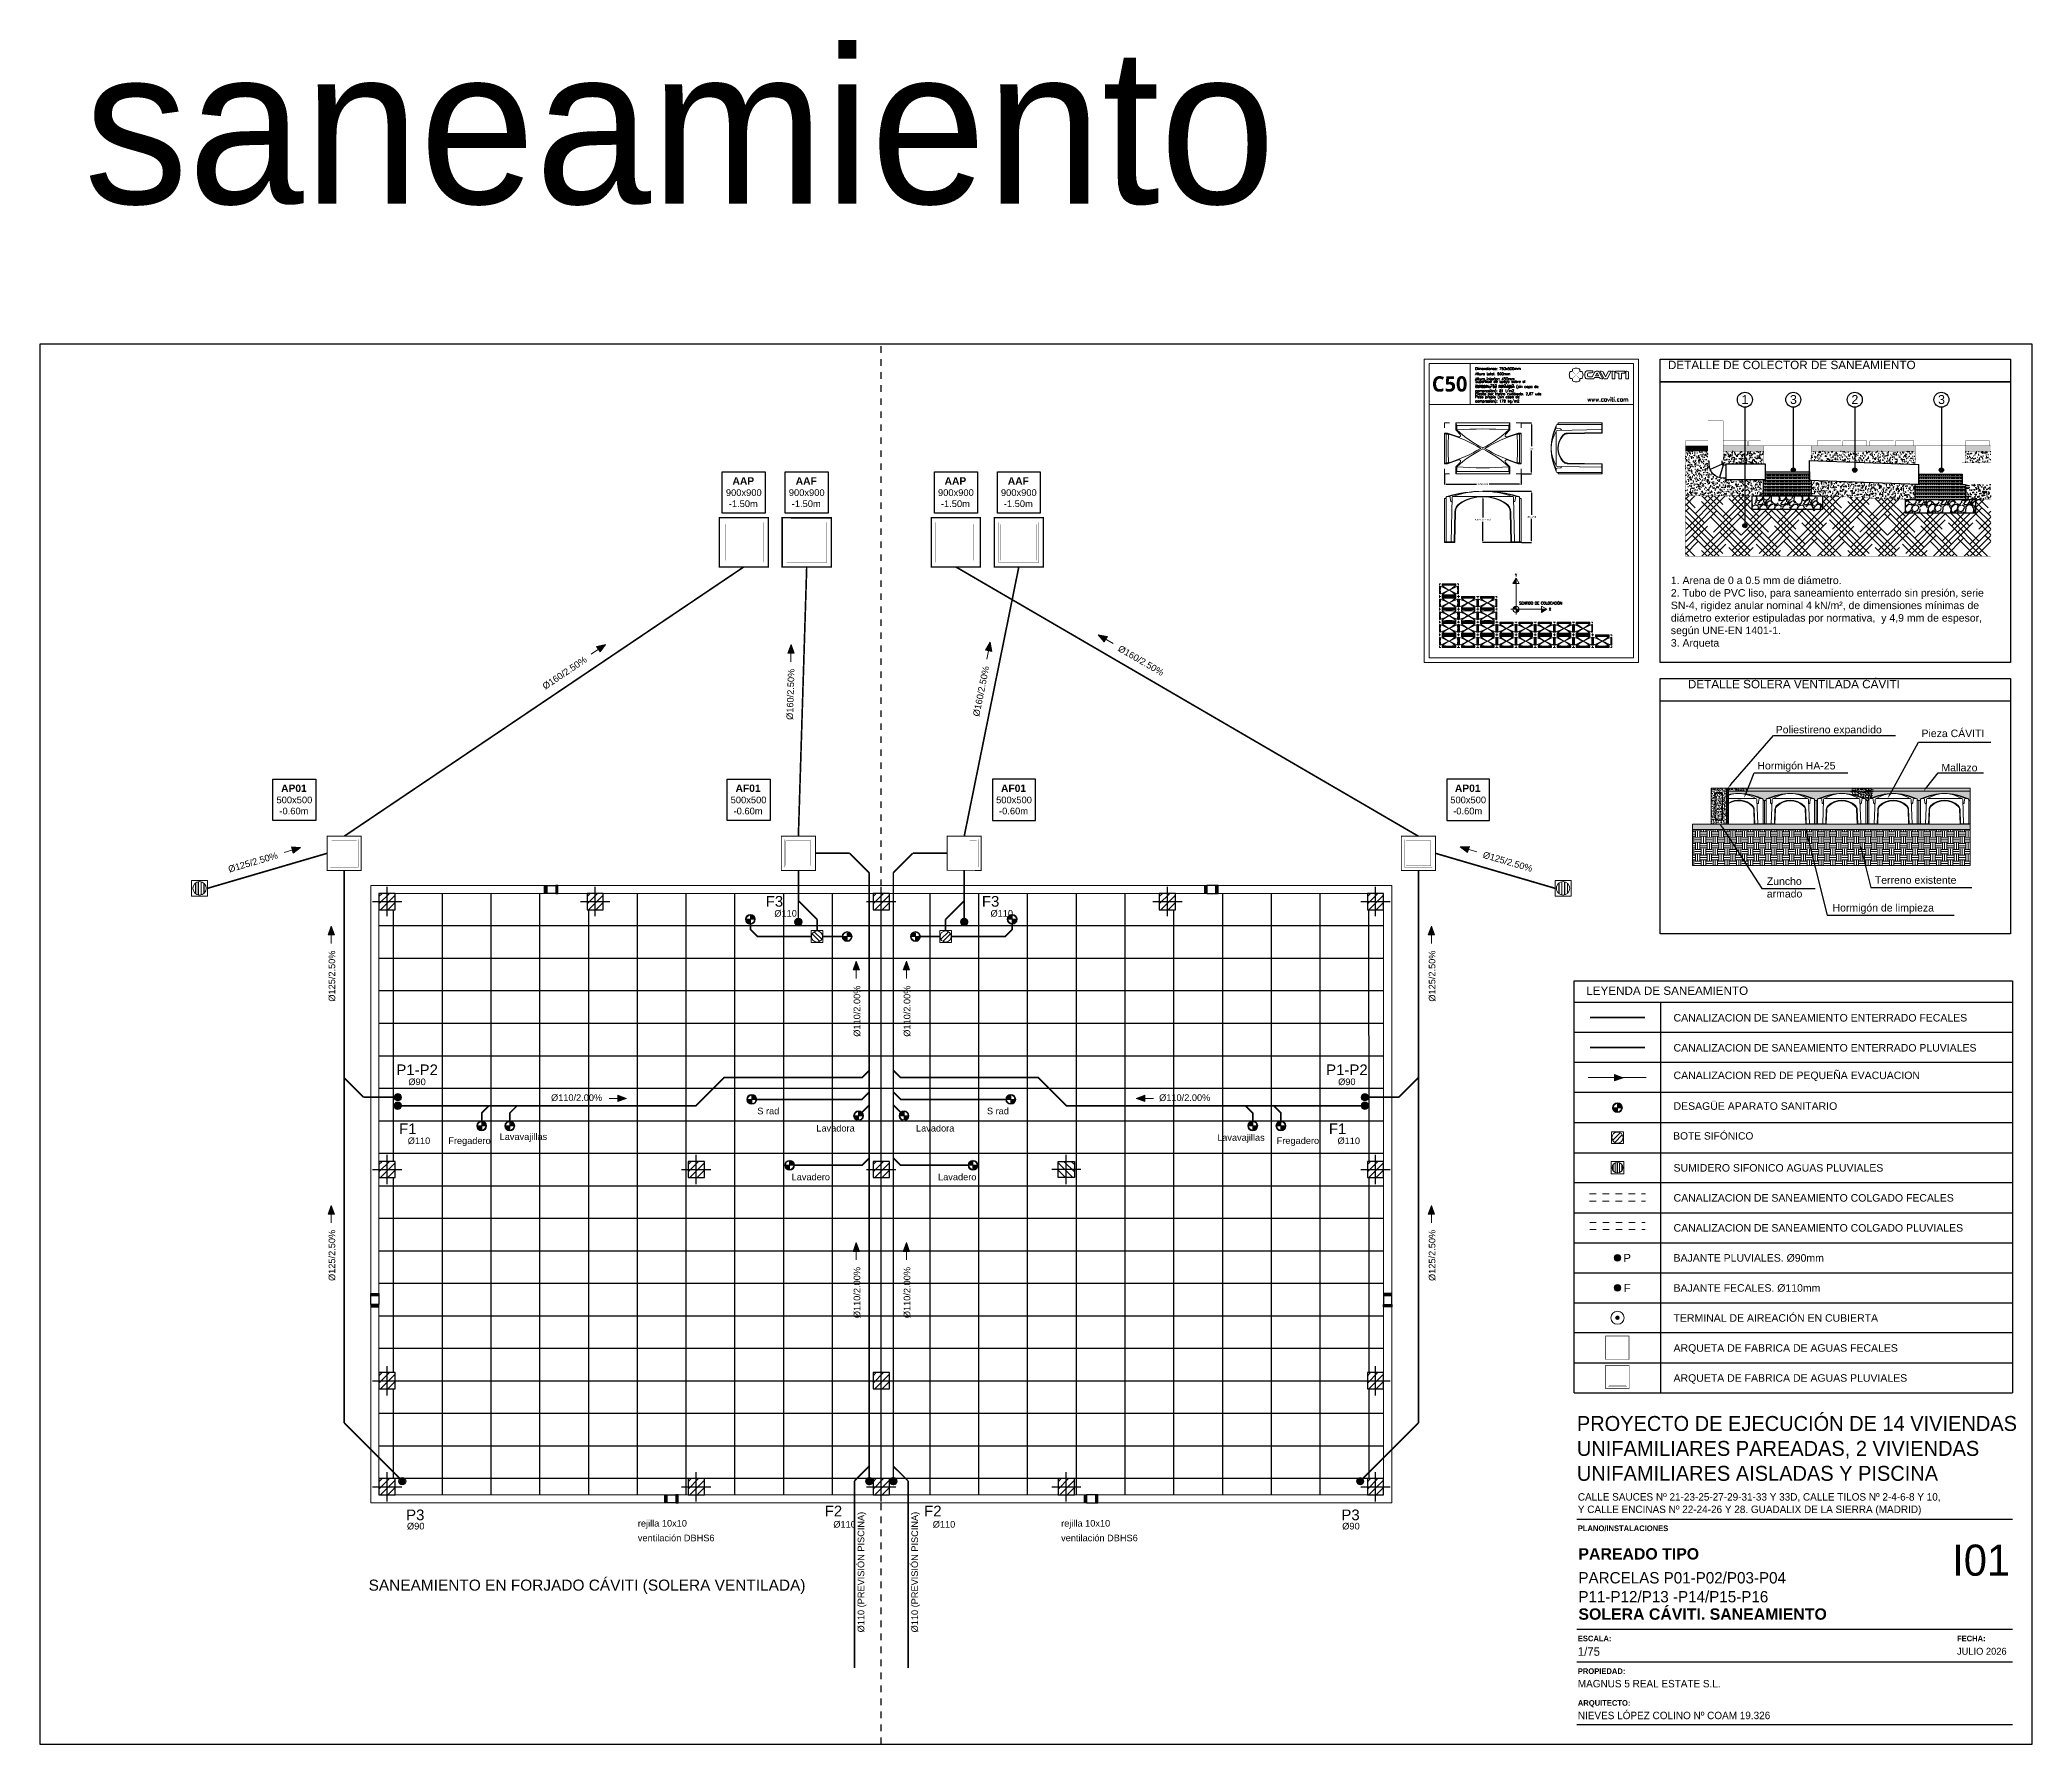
# Model space of a CAD drawing. Header units: millimetres. Extents: x 441156 to 441876, y 4514765 to 4515211.
# Drawn here: x 441190.62 to 441221.26, y 4515165.05 to 4515191.26 of the extents above; entities that cross this region are included whole.
import ezdxf
from ezdxf.enums import TextEntityAlignment as Align

# ---------------------------------------------------------------- set-up
doc = ezdxf.new("R2010")
doc.units = ezdxf.units.MM
for name, pattern in [('CONTINUA', [0]), ('RAYITAS', [0.375, 0.25, -0.125]), ('TRAZO_Y_PUNTO', [1, 0.5, -0.25, 0, -0.25])]:
    doc.linetypes.add(name, pattern=pattern)
doc.layers.add('01_cartela', color=6, linetype='Continuous', plot=False)
for name, color, linetype in [('01_FECALES', 170, 'Continuous'), ('01_proyección', 4, 'RAYITAS'), ('01_texto cartela', 5, 'Continuous'), ('01_textos', 7, 'Continuous'), ('01_ventanas', 2, 'Continuous'), ('CALEFAC_NOTAS', 7, 'Continuous'), ('INGIN SANEAMIENTO TEXTO', 7, 'Continuous'), ('PILAR_EJES', 1, 'Continuous'), ('PILAR_HORMIGON', 2, 'Continuous'), ('PILAR_RAYA', 4, 'Continuous')]:
    doc.layers.add(name, color=color, linetype=linetype)
for name, color, linetype, lineweight in [('01_varios', 4, 'Continuous', 0), ('_CAVITI-AUX', 2, 'Continuous', 5), ('INGIN SANEAMIENTO BAJANTE FECALES', 10, 'Continuous', 5), ('INGIN SANEAMIENTO BAJANTE PLUVIALES', 170, 'Continuous', 5), ('INGIN SANEAMIENTO ENTERRADO FECALES', 10, 'Continuous', 25), ('INGIN SANEAMIENTO ENTERRADO PLUVIALES', 170, 'Continuous', 25), ('INGIN SANEAMIENTO TEXTO ENTERRADO', 7, 'Continuous', 0), ('Instalaciones_ventilación_extracción', 86, 'Continuous', 25)]:
    doc.layers.add(name, color=color, linetype=linetype, lineweight=lineweight)
doc.layers.add('INGIN SANEAMIENTO INTERIOR', color=7, linetype='Continuous', lineweight=20, true_color=0x046206)
doc.styles.add('Century Gothic', font='', dxfattribs={"height": 2})
doc.styles.add('Century Gothic_3', font='', dxfattribs={"height": 4.5})
doc.styles.add('Century Gothic_5', font='', dxfattribs={"height": 2.5})
doc.styles.add('Century Gothic_6', font='', dxfattribs={"height": 11})
doc.styles.add('Estilo1', font='swissel.ttf')
doc.styles.add('NIEVES2', font='sanss___.ttf')
doc.styles.add('NIEVES3', font='swisseb.ttf')
doc.styles.add('ROMANS', font='romans')
doc.styles.get("Standard").update_dxf_attribs({"font": 'arial.ttf'})
doc.styles.get('Century Gothic').set_extended_font_data('Century Gothic')
doc.styles.get('Century Gothic_3').set_extended_font_data('Century Gothic')
doc.styles.get('Century Gothic_5').set_extended_font_data('Century Gothic')
doc.styles.get('Century Gothic_6').set_extended_font_data('Century Gothic')
doc.linetypes.add('FLE2', pattern='A,1e-05,[1,fle2.shx,S=1,R=0,X=0,Y=0],-1', length=1.00001)
doc.dimstyles.new('CAVITI', dxfattribs={"dimtxt": 0.025, "dimasz": 0.025, "dimexe": 0.004, "dimexo": 0.003, "dimgap": 0.02, "dimtad": 0, "dimtih": 1, "dimtoh": 1, "dimdec": 4, "dimlfac": 1000, "dimdsep": 46, "dimtxsty": 'Standard', "dimcen": 0.025, "dimclrd": 256, "dimadec": 0, "dimazin": 0, "dimtfac": 1, "dimtdec": 4, "dimtofl": 0, "dimtmove": 0, "dimatfit": 3, "dimfxl": 1, "dimtolj": 1, "dimtzin": 0, "dimarcsym": 0})
pattern_1 = [(50, (441142.730376, 4515159.658404), (0.05762772, -0.00504177), [0.0060258, -0.066283783]), (355, (441142.730376, 4515159.658404), (-0.01114802, 0.060434123), [0.00482064, -0.05302721]), (100.451445, (441142.73518, 4515159.657984), (0.046479703, 0.05539235), [0.00512114, -0.056332594]), (46.1842, (441142.730376, 4515159.67447), (0.085746334, -0.013298614), [0.0090387, -0.09942567]), (96.63556, (441142.73752, 4515159.673364), (0.07509446, 0.07826456), [0.00768171, -0.08449897]), (351.18415, (441142.73038, 4515159.67447), (0.07509446, 0.07826456), [0.00723095, -0.07954045]), (21, (441142.73841, 4515159.670455), (0.047957888, -0.032348004), [0.0060258, -0.066283783]), (326, (441142.73841, 4515159.670455), (0.0195489, 0.058261394), [0.00482064, -0.053027026]), (71.451445, (441142.742407, 4515159.66776), (0.06750679, 0.02591339), [0.00512114, -0.056332497]), (37.5, (441142.730376, 4515159.658404), (0.000976971, 0.026746017), [0, -0.052384274, 0, -0.053830466, 0, -0.053227886]), (7.5, (441142.730376, 4515159.658404), (0.021136053, 0.031688606), [0, -0.0306914, 0, -0.051179114, 0, -0.020286855]), (327.5, (441142.71246, 4515159.658404), (0.0428893225, -0.001812087), [0, -0.020085995, 0, -0.062668303, 0, -0.083156018]), (317.5, (441142.704425, 4515159.658404), (0.046855464, 0.008042777), [0, -0.026111793, 0, -0.041618181, 0, -0.059052824])]
pattern_2 = [(95, (441193.96183, 4515178.9554), (0.08229922, 0.06905725), [0.011191, -0.12310107]), (40, (441193.96183, 4515178.9554), (-0.09400355, 0.0647238), [0.0089528, -0.0984812]), (145.45144, (441193.96868, 4515178.96115), (-0.01170432, 0.13378106), [0.0095109, -0.1046199]), (91.1842, (441193.94072, 4515178.9765), (0.1300684, 0.09514025), [0.0167865, -0.1846516]), (141.63556, (441193.95156, 4515178.98443), (-0.0041631, 0.2013951), [0.0142663, -0.15693]), (36.18415, (441193.94072, 4515178.9765), (-0.0041631, 0.2013951), [0.0134292, -0.1477211]), (66, (441193.95655, 4515178.98177), (0.1054598, 0.0204993), [0.011191, -0.12310107]), (11, (441193.95655, 4515178.98177), (-0.05083826, 0.10218252), [0.0089528, -0.09848086]), (116.45145, (441193.96534, 4515178.98348), (0.05462154, 0.12268183), [0.0095109, -0.10461972]), (82.5, (441193.961826, 4515178.955396), (-0.03384059, 0.036406556), [0, -0.09728715, 0, -0.099973, 0, -0.09885389]), (52.5, (441193.961826, 4515178.955396), (-0.01385789, 0.06937073), [0, -0.05699953, 0, -0.09504895, 0, -0.03767639]), (12.5, (441193.938297, 4515178.931867), (0.058703065, 0.053943705), [0, -0.03730336, 0, -0.11638647, 0, -0.1544359]), (2.5, (441193.927746, 4515178.921316), (0.05096984, 0.07209381), [0, -0.04849436, 0, -0.07729255, 0, -0.10967187])]
pattern_3 = [(180, (441193.961826, 4515178.955396), (-1e-17, -0.048954535), []), (180, (441193.937387, 4515178.979835), (-1e-17, -0.048954535), [0.023498177, -0.00979091])]
pattern_4 = [(273.01279, (441193.912588, 4515179.257857), (0.175849706, -2.989445004), [0.0334576, -3.3123112]), (229.96974, (441193.914346, 4515179.224446), (1.9343467565, 2.286046189), [0.0574143, -5.684018]), (177.51045, (441193.877418, 4515179.180483), (3.692843829, -0.175849705), [0.0404836, -4.0078807]), (312.27369, (441193.852799, 4515179.06794), (-3.341144416, 3.692843829), [0.0522839, -5.1761038]), (337.833654, (441193.887969, 4515179.029253), (-2.989445004, 1.230947943), [0.0512685, -5.0755874]), (42.27369, (441193.935448, 4515179.009909), (-3.692843829, -3.341144416), [0.0522839, -5.1761038]), (82.69424, (441193.974135, 4515179.045079), (-0.527549118, -4.044543241), [0.0691428, -6.8451281]), (117.25533, (441193.982928, 4515179.113661), (-2.6377455914, 5.099641478), [0.0652779, -6.4625133]), (166.429566, (441193.953033, 4515179.171691), (-3.6928438287, 0.8792485303), [0.052461, -5.19364]), (220.23636, (441193.902037, 4515179.184), (2.110196474, 1.758497061), [0.0598923, -2.9347203]), (267.397438, (441193.856316, 4515179.1453135), (-0.175849706, -4.0445432409), [0.0774537, -7.6679224]), (183.81407, (441194.028649, 4515179.240272), (-2.28604618, -0.175849706), [0.0264359, -2.6171649]), (216.469234, (441194.002271, 4515179.238514), (2.6377455915, 1.934346768), [0.0502941, -4.9791304]), (270, (441193.96183, 4515179.20862), (0.1758497, -0.1758497), [0.0351699, -0.3165296]), (248.19859, (441193.928414, 4515179.217412), (0.52754912, 1.230947943), [0.0189397, -1.8750196]), (336.8014, (441193.92138, 4515179.199827), (-0.703398825, 0.35169941), [0.0267846, -1.312447]), (75.96376, (441193.946, 4515179.189276), (0.175849706, 0.87924853), [0.043503, -1.406591]), (206.56505, (441193.95655, 4515179.23148), (0.52754912, 0.1758497), [0.031457, -0.7549669]), (61.38954, (441193.819387, 4515179.097834), (1.230947943, 2.2860461796), [0.0440677, -4.3627133]), (115.346176, (441193.84049, 4515179.136521), (1.230947943, -2.637745592), [0.0369704, -3.660058]), (338.19859, (441193.92138, 4515179.26665), (-1.230947943, 0.52754912), [0.037879, -1.8560802]), (28.61046, (441193.95655, 4515179.252582), (-2.2860461795, -1.230947943), [0.0440677, -4.3627133]), (24.44395, (441193.928414, 4515178.988807), (-1.230947943, -0.527549118), [0.042496, -2.082304]), (339.77514, (441193.967101, 4515179.006392), (-2.813595299, 1.055098235), [0.0356068, -3.5250784]), (111.80141, (441194.09899, 4515179.09256), (-0.52754912, 1.230947943), [0.037879, -1.8560802]), (62.354025, (441194.08492, 4515179.127729), (-1.582647355, -2.989445004), [0.041688, -4.1271]), (114.44395, (441194.012822, 4515179.006392), (0.527549118, -1.230947943), [0.021248, -2.103552]), (146.30993, (441194.088437, 4515179.08201), (-0.87924853, 0.52754912), [0.0126807, -1.2553896]), (210.96376, (441194.077886, 4515179.08904), (0.70339882, 0.35169941), [0.0512685, -0.9741027]), (231.009006, (441194.033924, 4515179.062664), (1.582647355, 1.9343467675), [0.047512, -4.7036854]), (348.69007, (441193.961826, 4515179.17345), (-0.52754912, 0.1758497), [0.0358664, -0.8607947]), (38.157227, (441193.996996, 4515179.166415), (3.3411444162, 2.637745592), [0.0626184, -6.1992116]), (105.9454, (441194.046234, 4515179.205102), (0.527549118, -1.934346767), [0.025604, -2.5348063]), (135, (441194.0392, 4515179.22972), (-0.3516994, 2e-17), [0.0149213, -0.2337677]), (165.25644, (441194.025132, 4515179.064423), (1.934346767, -0.527549119), [0.0345489, -3.4203497]), (93.01279, (441193.99172, 4515179.073215), (-0.175849706, 2.989445004), [0.0669153, -3.2788536]), (45, (441193.9882, 4515179.14004), (2e-17, 0.3516994), [0.0646592, -0.18403]), (10.304846, (441194.033924, 4515179.185759), (2.989445004, 0.52754912), [0.0393212, -3.8927977]), (299.0546, (441194.07261, 4515179.192793), (0.52754912, -0.87924853), [0.0362096, -1.774274]), (252.645975, (441194.090196, 4515179.16114), (-1.5826473555, -5.0996414775), [0.0589555, -5.836601]), (220.42608, (441194.072611, 4515179.104868), (-2.4618958857, -2.1101964735), [0.062371, -6.1747184])]
pattern_5 = [(90, (441122.173194, 4515129.91135), (-0.043142653, 9e-18), []), (90, (441122.17489, 4515129.913045), (-0.043142653, 9e-18), []), (90, (441122.176584, 4515129.91474), (-0.043142653, 9e-18), [])]
pattern_6 = [(50, (-69.10073, 0), (0.05762772119564, -0.00504176988443), [0.0060257984101, -0.0662837825109]), (355, (-69.10073, 0), (-0.0111480185191, 0.0604341225342), [0.0048206387281, -0.05302721079036]), (100.4514447, (-69.095927, -0.00042), (0.0464797025245, 0.0553923501863), [0.00512114064495, -0.0563325938457]), (46.1842, (-69.10073, 0.01607), (0.085746333523, -0.013298613796), [0.0090386976151, -0.0994256737663]), (96.63555761, (-69.09358, 0.01496), (0.075094459502, 0.0782645642107), [0.0076817141116, -0.0844989670827]), (351.18415117, (-69.10073, 0.01607), (0.0750944595063, 0.0782645642068), [0.0072309476758, -0.0795404542154]), (21, (-69.092695, 0.01205), (0.0479578875514, -0.03234800360326), [0.0060257984101, -0.0662837825109]), (326, (-69.092695, 0.01205), (0.0195489010056, 0.0582613938801), [0.0048206387281, -0.0530270260087]), (71.451445, (-69.0887, 0.009356), (0.0675067884501, 0.0259133905775), [0.00512114064495, -0.0563324967371]), (37.5, (-69.10073, 0), (0.00097697115784, 0.02674601673522), [0, -0.05238427417829, 0, -0.0538304657967, 0, -0.0532278859557]), (7.5, (-69.10073, 0), (0.02113605333946, 0.03168860621836), [0, -0.030691399902, 0, -0.05117911449627, 0, -0.02028685464727]), (327.5, (-69.118646, 0), (0.04288932245555, -0.00181208695238), [0, -0.02008599470026, 0, -0.06266830346482, 0, -0.0831560180591]), (317.5, (-69.12668, 0), (0.04685546381534, 0.00804277738806), [0, -0.02611179311034, 0, -0.04161818101895, 0, -0.05905282441877])]

msp = doc.modelspace()

# ---------------------------------------------------------------- texts
at = {"layer": '01_cartela', "color": 3, "insert": (441191.29926255, 4515191.13170625), "char_height": 2.3928733831, "width": 70.1854420962, "attachment_point": 1, "style": 'Century Gothic_6'}
msp.add_mtext('saneamiento ', dxfattribs=at)
at = {"layer": '01_texto cartela', "insert": (441214.25671444, 4515170.47577944), "char_height": 0.23, "width": 6.8221698289, "attachment_point": 1, "style": 'Century Gothic_3'}
msp.add_mtext('\\PPROYECTO DE EJECUCIÓN DE 14 VIVIENDAS UNIFAMILIARES PAREADAS, 2 VIVIENDAS UNIFAMILIARES AISLADAS Y PISCINA', dxfattribs=at)
at = {"layer": '01_texto cartela', "color": 5}
for s, insert, char_height, width, attachment_point, style in [('CALLE SAUCES Nº 21-23-25-27-29-31-33 Y 33D, CALLE TILOS Nº 2-4-6-8 Y 10, \\PY CALLE ENCINAS Nº 22-24-26 Y 28. GUADALIX DE LA SIERRA (MADRID)', (441214.27150833, 4515168.90567982), 0.114550418, 9.2468106263, 1, 'Century Gothic'), ('{\\fCentury Gothic|b1|i0|c0|p34;PLANO/INSTALACIONES}', (441214.27150833, 4515168.40871088), 0.0870135776, 2.1171461181, 1, 'Century Gothic'), ('\\pt2.3273;\\PPARCELAS P01-P02/P03-P04\\PP11-P12/P13 -P14/P15-P16 ', (441214.28038466, 4515167.22352015), 0.1745530179, 7.0090801689, 7, 'Century Gothic_5'), ('\\pt2.3273;SOLERA CÁVITI. SANEAMIENTO', (441214.28038466, 4515166.9563479), 0.1745530179, 7.0090801689, 7, 'NIEVES3'), ('{\\fCentury Gothic|b1|i0|c0|p34;ESCALA: }', (441214.27150833, 4515166.71433151), 0.0870135776, 2.1171461181, 1, 'Century Gothic'), ('{\\fCentury Gothic|b1|i0|c0|p34;FECHA: }', (441220.10237575, 4515166.71433151), 0.0870135776, 2.1171461181, 1, 'Century Gothic'), ('1/75', (441214.27150833, 4515166.53569907), 0.130914763, 2.1171461181, 1, 'Century Gothic'), ('JULIO 2026', (441220.10237575, 4515166.52747236), 0.106913723, 3.5043768434, 1, 'Century Gothic'), ('{\\fCentury Gothic|b1|i0|c0|p34;PROPIEDAD:}', (441214.27150833, 4515166.21164645), 0.0870135776, 0.8370923696, 1, 'Century Gothic'), ('MAGNUS 5 REAL ESTATE S.L.', (441214.27150833, 4515166.03301401), 0.114550418, 4.882308024, 1, 'Century Gothic'), ('{\\fCentury Gothic|b1|i0|c0|p34;ARQUITECTO:}', (441214.27150833, 4515165.72256117), 0.0870135776, 0.8370923696, 1, 'Century Gothic'), ('NIEVES LÓPEZ COLINO Nº COAM 19.326', (441214.27150833, 4515165.54392873), 0.114550418, 3.6515309653, 1, 'Century Gothic')]:
    msp.add_mtext(s, dxfattribs=dict(at, insert=insert, char_height=char_height, width=width, attachment_point=attachment_point, style=style))
at = {"layer": '01_texto cartela', "color": 1}
for s, insert, char_height, width, attachment_point, style in [('I01', (441220.91846036, 4515168.11444743), 0.478574677, 1.0498533469, 3, 'Century Gothic_6'), ('\\pt2.3273;PAREADO TIPO ', (441214.28038466, 4515167.8823318), 0.1745530179, 7.0090801689, 7, 'NIEVES3')]:
    msp.add_mtext(s, dxfattribs=dict(at, insert=insert, char_height=char_height, width=width, attachment_point=attachment_point, style=style))
at = {"layer": '01_textos', "color": 1, "style": 'Estilo1'}
msp.add_text('LEYENDA DE SANEAMIENTO', height=0.1282612154, dxfattribs=at).set_placement((441214.40152157, 4515176.57017164))
at = {"layer": '01_textos', "color": 5, "style": 'Estilo1'}
msp.add_text('SANEAMIENTO EN FORJADO CÁVITI (SOLERA VENTILADA)', height=0.1697265748, dxfattribs=at).set_placement((441195.67565645, 4515167.40633172, -0.00000106))
at = {"layer": '01_textos', "color": 1, "char_height": 0.1288338101, "attachment_point": 1, "style": 'Estilo1'}
for s, insert in [('\\pi0.3958;DETALLE DE COLECTOR DE SANEAMIENTO{\\H1.443x; }', (441215.26077541, 4515186.32337585)), ('\\pi0.70303;DETALLE SOLERA VENTILADA CÁVITI{\\H1.7223x; }', (441215.26077541, 4515181.41421355))]:
    msp.add_mtext_dynamic_manual_height_columns(s, width=4.9151576394, gutter_width=11.875, heights=[0], dxfattribs=dict(at, insert=insert))
at = {"layer": '_CAVITI-AUX', "style": 'ROMANS'}
for s, width, insert, char_height, attachment_point in [('Dimensiones: 750x500mm', 1.0435648674, (441212.69259807, 4515186.20074226), 0.0392789876, 4), ('{\\fTrebuchet MS|b1|i0|c0|p34;C50}', 0.7484841853, (441212.29980819, 4515185.96506834), 0.2356739255, 5), ('Altura total: 500mm', 1.038813619, (441212.69259807, 4515186.12218429), 0.0392789876, 4), ('Altura interior: 450mm', 1.0483152189, (441212.69259807, 4515186.04362631), 0.0392789876, 4), ('Superficie de apoyo sobre el terreno: 753 cm2/m2', 1.0498992673, (441212.69259807, 4515185.96506834), 0.0392789876, 4), ('Consumo de hormigón (sin capa de compresión): 81 l/m2', 1.0546496187, (441212.69259807, 4515185.88651036), 0.0392789876, 4), ('Peso propio (sin capa de compresión): 179 kg/m2', 1.0625680671, (441212.69259807, 4515185.72939441), 0.0392789876, 4), ('Piezas por metro cuadrado: 2,67 uds', 1.0578168187, (441212.69259807, 4515185.80795239), 0.0392789876, 4), ('www.caviti.com', 0.3742420926, (441215.04933732, 4515185.72939441), 0.0628463801, 6), ('Y', 0.1077412525, (441213.32106187, 4515183.02376707), 0.03927899, 5), ('SENTIDO DE COLOCACIÓN ', 0.7484841853, (441213.36819665, 4515182.5949312), 0.0392789876, 4), ('X', 0.1077412525, (441213.84262637, 4515182.50066163), 0.03927899, 5)]:
    msp.add_mtext_dynamic_manual_height_columns(s, width=width, gutter_width=26.25, heights=[0], dxfattribs=dict(at, insert=insert, char_height=char_height, attachment_point=attachment_point))
at = {"layer": 'INGIN SANEAMIENTO BAJANTE FECALES', "color": 10, "style": 'NIEVES2'}
for s, height, p in [('F3', 0.164465438, (441201.78290925, 4515177.92588757, -0.0000013)), ('F3', 0.164465438, (441205.10717346, 4515177.92588757, -0.0000013)), ('F1', 0.164465438, (441196.14469101, 4515174.42784646, -0.00000053)), ('F1', 0.164465438, (441210.44326124, 4515174.42784646, -0.00000053)), ('F', 0.12643481, (441214.97600278, 4515171.99795822)), ('F2', 0.164465438, (441202.68987544, 4515168.54886993, -0.00000077)), ('F2', 0.164465438, (441204.21887116, 4515168.54886993, -0.00000077))]:
    msp.add_text(s, height=height, dxfattribs=at).set_placement(p)
at = {"layer": 'INGIN SANEAMIENTO BAJANTE PLUVIALES', "style": 'NIEVES2'}
for s, height, p in [('P1-P2', 0.164465438, (441196.10299007, 4515175.33493148, -0.00000053)), ('P1-P2', 0.164465438, (441210.4015603, 4515175.33493148, -0.00000053)), ('P', 0.12643481, (441214.97041376, 4515172.45967806))]:
    msp.add_text(s, height=height, dxfattribs=at).set_placement(p)
for p in [(441196.3938347, 4515168.48961462, -0.00000048), (441210.77577151, 4515168.48961462, -0.00000048)]:
    msp.add_text('P3', height=0.164465438, dxfattribs=at).set_placement(p, align=Align.CENTER)
at = {"layer": 'INGIN SANEAMIENTO ENTERRADO PLUVIALES'}
for s, height, style, p in [('900x900', 0.102686303, 'Estilo1', (441201.44527949, 4515184.24386709, 0.0000009)), ('AAP', 0.112841979, 'NIEVES3', (441201.43792172, 4515184.41843905, 0.0000009)), ('900x900', 0.102686303, 'Estilo1', (441204.70696058, 4515184.24386709, 0.0000009)), ('AAP', 0.112841979, 'NIEVES3', (441204.69960281, 4515184.41843905, 0.0000009)), ('-1.50m', 0.102686303, 'Estilo1', (441201.43758987, 4515184.07274021, 0.0000009)), ('-1.50m', 0.102686303, 'Estilo1', (441204.69927096, 4515184.07274021, 0.0000009)), ('AP01', 0.112841979, 'NIEVES3', (441194.52718449, 4515179.69143699, -0.00000053)), ('AP01', 0.112841979, 'NIEVES3', (441212.57802137, 4515179.69143699, -0.00000053)), ('500x500', 0.102686303, 'Estilo1', (441194.53454225, 4515179.51686504, -0.00000053)), ('-0.60m', 0.102686303, 'Estilo1', (441194.52685263, 4515179.34573815, -0.00000053)), ('500x500', 0.102686303, 'Estilo1', (441212.58537913, 4515179.51686504, -0.00000053)), ('-0.60m', 0.102686303, 'Estilo1', (441212.57768951, 4515179.34573815, -0.00000053))]:
    msp.add_text(s, height=height, rotation=0.020029945, dxfattribs=dict(at, style=style)).set_placement(p, align=Align.CENTER)
at = {"layer": 'INGIN SANEAMIENTO ENTERRADO PLUVIALES', "color": 10}
for s, height, style, p in [('900x900', 0.102686303, 'Estilo1', (441202.41296071, 4515184.24386696, 0.0000009)), ('AAF', 0.112841979, 'NIEVES3', (441202.40560295, 4515184.41843891, 0.0000009)), ('900x900', 0.102686303, 'Estilo1', (441205.6746418, 4515184.24386696, 0.0000009)), ('AAF', 0.112841979, 'NIEVES3', (441205.66728404, 4515184.41843891, 0.0000009)), ('-1.50m', 0.102686303, 'Estilo1', (441202.4052711, 4515184.07274007, 0.0000009)), ('-1.50m', 0.102686303, 'Estilo1', (441205.66695219, 4515184.07274007, 0.0000009)), ('AF01', 0.112841979, 'NIEVES3', (441201.51143734, 4515179.6914369, -0.00000053)), ('AF01', 0.112841979, 'NIEVES3', (441205.59376851, 4515179.6914369, -0.00000053)), ('500x500', 0.102686303, 'Estilo1', (441201.51879511, 4515179.51686494, -0.00000053)), ('-0.60m', 0.102686303, 'Estilo1', (441201.51110549, 4515179.34573806, -0.00000053)), ('500x500', 0.102686303, 'Estilo1', (441205.60112627, 4515179.51686494, -0.00000053)), ('-0.60m', 0.102686303, 'Estilo1', (441205.59343666, 4515179.34573806, -0.00000053))]:
    msp.add_text(s, height=height, rotation=0.020029945, dxfattribs=dict(at, style=style)).set_placement(p, align=Align.CENTER)
at = {"layer": 'INGIN SANEAMIENTO TEXTO', "color": 5}
for s, p in [('1', (441216.78870424, 4515185.65857104)), ('3', (441217.53363406, 4515185.65857104)), ('2', (441218.47878536, 4515185.65857104)), ('3', (441219.81088714, 4515185.65857104))]:
    msp.add_text(s, height=0.1370727, dxfattribs=at).set_placement(p)
at = {"layer": 'INGIN SANEAMIENTO TEXTO', "color": 5, "attachment_point": 1, "style": 'Estilo1'}
for s, width, gutter_width, insert, char_height in [('1. Arena de 0 a 0.5 mm de diámetro.\\P2. Tubo de PVC liso, para saneamiento enterrado sin presión, serie SN-4, rigidez anular nominal 4 kN/m², de dimensiones mínimas de diámetro exterior estipuladas por normativa,  y 4,9 mm de espesor, según UNE-EN 1401-1. \\P3. Arqueta', 4.9450096691, 11.875, (441215.70170607, 4515183.00345676), 0.11542964114), ('CANALIZACION DE SANEAMIENTO ENTERRADO FECALES', 6.6485632608, 12.5, (441215.74341104, 4515176.27559721), 0.1154296411), ('CANALIZACION DE SANEAMIENTO ENTERRADO PLUVIALES', 6.6232700442, 12.5, (441215.74341104, 4515175.81387737), 0.1154296411), ('CANALIZACION RED DE PEQUEÑA EVACUACION', 5.5609549455, 12.5, (441215.74341104, 4515175.38977558), 0.1154296411), ('DESAGÜE APARATO SANITARIO', 4.2100631955, 12.5, (441215.74341104, 4515174.91736348), 0.1154296411), ('BOTE SIFÓNICO', 8.1630085879, 12.5, (441215.73868215, 4515174.45719838), 0.1126125), ('SUMIDERO SIFONICO AGUAS PLUVIALES', 6.0555258706, 12.5, (441215.74341104, 4515173.96699804), 0.1154296411), ('CANALIZACION DE SANEAMIENTO COLGADO FECALES', 6.9014961033, 12.5, (441215.74341104, 4515173.50527821), 0.1154296411), ('CANALIZACION DE SANEAMIENTO COLGADO PLUVIALES', 6.9014961033, 12.5, (441215.74341104, 4515173.04355837), 0.1154296411), ('BAJANTE PLUVIALES. %%C90mm', 4.2100631955, 12.5, (441215.74341104, 4515172.58183854), 0.1154296411), ('BAJANTE FECALES. %%C110mm', 4.2100631955, 12.5, (441215.74341104, 4515172.12011871), 0.1154296411), ('TERMINAL DE AIREACIÓN EN CUBIERTA', 4.2100631955, 12.5, (441215.74341104, 4515171.65839887), 0.1154296411), ('ARQUETA DE FABRICA DE AGUAS FECALES', 5.1459128872, 12.5, (441215.74341104, 4515171.19667904), 0.1154296411), ('ARQUETA DE FABRICA DE AGUAS PLUVIALES', 6.2588880691, 12.5, (441215.74341104, 4515170.7349592), 0.1154296411)]:
    msp.add_mtext_dynamic_manual_height_columns(s, width=width, gutter_width=gutter_width, heights=[0], dxfattribs=dict(at, insert=insert, char_height=char_height))
at = {"layer": 'INGIN SANEAMIENTO TEXTO', "color": 5, "width": 4.9450096691, "attachment_point": 1, "style": 'Estilo1'}
for s, insert, char_height in [('Poliestireno expandido', (441217.31463668, 4515180.70724136), 0.1154296411), ('Pieza CÁVITI', (441219.55621449, 4515180.65009099), 0.1154296411), ('Hormigón HA-25', (441217.03274056, 4515180.15272945), 0.1154296411), ('Mallazo', (441219.86212817, 4515180.12252913), 0.115429641), ('Zuncho\\Parmado', (441217.17728252, 4515178.37575922), 0.115429641), ('Terreno existente', (441218.83901921, 4515178.39369794), 0.1154296411), ('Hormigón de limpieza', (441218.18856068, 4515177.96750707), 0.1154296411)]:
    msp.add_mtext(s, dxfattribs=dict(at, insert=insert, char_height=char_height))
at = {"layer": 'INGIN SANEAMIENTO TEXTO ENTERRADO', "style": 'Estilo1'}
for s, p in [('rejilla 10x10', (441199.81630068, 4515168.39166917, -0.00000226)), ('rejilla 10x10', (441206.32505102, 4515168.39166917, -0.00000226)), ('ventilación DBHS6', (441199.81630068, 4515168.16570731, -0.00000226)), ('ventilación DBHS6', (441206.32505102, 4515168.16570731, -0.00000226))]:
    msp.add_text(s, height=0.10125, rotation=0.020029945, dxfattribs=at).set_placement(p)
for s, width, insert, char_height, attachment_point, rotation in [('\\pi-0.13221;Ø160/2.50%', 0.5900810399, (441207.3274607, 4515181.84252087, -0.00000053), 0.10125, 4, 329.803658221), ('\\pi-0.13221;Ø160/2.50%', 0.5900810399, (441198.47512458, 4515181.37560255, -0.00000053), 0.10125, 4, 34.004414835), ('\\pi-0.13221;Ø160/2.50%', 0.5900810399, (441202.15693599, 4515180.93181103, -0.00000053), 0.10125, 4, 88.246897564), ('\\pi-0.13221;Ø160/2.50%', 0.5900810399, (441205.0443174, 4515180.9842361, -0.00000053), 0.10125, 4, 78.563984963), ('\\pi-0.13221;Ø125/2.50%', 0.5900810399, (441193.64639986, 4515178.53486013, -0.00000053), 0.10125, 4, 16.340706715), ('\\pi-0.13221;Ø125/2.50%', 0.5900810399, (441212.94204456, 4515178.69048309, -0.00000053), 0.10125, 4, 343.699352961), ('Ø110', 0.5900810399, (441202.26148905, 4515177.82148549, -0.0000013), 0.10125, 6, 359.979970055), ('Ø110', 0.5900810399, (441205.58575326, 4515177.82148549, -0.0000013), 0.10125, 6, 359.979970055), ('\\pi-0.13221;Ø125/2.50%', 0.5900810399, (441195.11328476, 4515176.59792232, -0.00000053), 0.10125, 4, 90.020029945), ('\\pi-0.13221;Ø125/2.50%', 0.5900810399, (441212.03225515, 4515176.59792232, -0.00000053), 0.10125, 4, 90.020029945), ('\\pi-0.13221;Ø110/2.00%', 0.5900810399, (441203.18774801, 4515176.05806279, -0.00000053), 0.10125, 4, 90.020029945), ('\\pi-0.13221;Ø110/2.00%', 0.5900810399, (441203.9577612, 4515176.05806403, -0.00000053), 0.10125, 4, 90.020029945), ('Ø90', 0.5900810399, (441196.55456234, 4515175.23052941, -0.00000053), 0.10125, 6, 359.979970055), ('Ø90', 0.5900810399, (441210.85313257, 4515175.23052941, -0.00000053), 0.10125, 6, 359.979970055), ('\\pi-0.13221;Ø110/2.00%', 0.5900810399, (441198.61333091, 4515174.98736108, -0.00000102), 0.10125, 4, 0.020029945), ('S rad', 0.5900810399, (441201.9910367, 4515174.78304405, -0.00000053), 0.10125, 6, 359.979970055), ('S rad', 0.5900810399, (441205.52237337, 4515174.78304405, -0.00000053), 0.10125, 6, 359.979970055), ('\\pi-0.13221;Ø110/2.00%', 0.5900810399, (441207.96506248, 4515174.98736108, -0.00000102), 0.10125, 4, 0.020029945), ('Lavadora', 0.5900810399, (441203.15069365, 4515174.51796605, -0.00000102), 0.10125, 6, 359.979970055), ('Lavadora', 0.5900810399, (441204.68315899, 4515174.51796605, -0.00000102), 0.10125, 6, 359.979970055), ('Ø110', 0.5900810399, (441196.62327081, 4515174.32344439, -0.00000053), 0.10125, 6, 359.979970055), ('Fregadero', 0.5900810399, (441197.55339899, 4515174.31231094, -0.00000049), 0.10125, 6, 359.979970055), ('Lavavajillas', 0.5900810399, (441198.42184263, 4515174.37354334, -0.00000102), 0.10125, 6, 359.979970055), ('Lavavajillas', 0.5900810399, (441209.45559606, 4515174.36022772, -0.00000102), 0.10125, 6, 359.979970055), ('Fregadero', 0.5900810399, (441210.29285644, 4515174.31231094, -0.00000049), 0.10125, 6, 359.979970055), ('Ø110', 0.5900810399, (441210.92184104, 4515174.32344439, -0.00000053), 0.10125, 6, 359.979970055), ('Lavadero', 0.5900810399, (441202.77060958, 4515173.76780558, -0.00000053), 0.10125, 6, 359.979970055), ('Lavadero', 0.5900810399, (441205.02266698, 4515173.76780558, -0.00000053), 0.10125, 6, 359.979970055), ('\\pi-0.13221;Ø125/2.50%', 0.5900810399, (441195.11328476, 4515172.30149973, -0.00000053), 0.10125, 4, 90.020029945), ('\\pi-0.13221;Ø125/2.50%', 0.5900810399, (441212.03225515, 4515172.30149973, -0.00000053), 0.10125, 4, 90.020029945), ('\\pi-0.13221;Ø110/2.00%', 0.5900810399, (441203.18775747, 4515171.72979782, -0.00000053), 0.10125, 4, 90.020029945), ('\\pi-0.13221;Ø110/2.00%', 0.5900810399, (441203.95777066, 4515171.72979907, -0.00000053), 0.10125, 4, 90.020029945), ('Ø90', 0.5900810399, (441196.40024526, 4515168.39653981, -0.00000048), 0.102375, 5, 0.020029945), ('Ø110', 0.5900810399, (441203.16845524, 4515168.4245878, -0.00000077), 0.10125, 6, 359.979970055), ('Ø110 (PREVISIÓN PISCINA)', 2.8089602498, (441203.26271515, 4515168.61879514, -0.00000077), 0.10125, 6, 89.979970055), ('Ø110 (PREVISIÓN PISCINA)', 2.8089602498, (441204.08938938, 4515168.61879514, -0.00000077), 0.10125, 6, 89.979970055), ('Ø110', 0.5900810399, (441204.69745096, 4515168.4245878, -0.00000077), 0.10125, 6, 359.979970055), ('Ø90', 0.5900810399, (441210.78218206, 4515168.39653981, -0.00000048), 0.102375, 5, 0.020029945)]:
    msp.add_mtext_dynamic_manual_height_columns(s, width=width, gutter_width=12.5, heights=[0], dxfattribs=dict(at, insert=insert, char_height=char_height, attachment_point=attachment_point, rotation=rotation))

# ---------------------------------------------------------------- blocks, each defined once
blk = doc.blocks.new('B PLUVIALES')
at = {"layer": 'INGIN SANEAMIENTO BAJANTE PLUVIALES', "lineweight": 0}
h = blk.add_hatch(color=256, dxfattribs=at)
h.dxf.hatch_style = 1
edge = h.paths.add_edge_path()
edge.add_arc((57.049, 40.386), 0.0688, 0, 360)
for radius in [0.0918, 0.0688]:
    blk.add_circle((57.049, 40.386), radius, dxfattribs=at)
blk = doc.blocks.new('BAJANTE FECALES')
at = {"layer": 'INGIN SANEAMIENTO BAJANTE FECALES', "lineweight": 0}
h = blk.add_hatch(dxfattribs=at)
h.set_pattern_fill('GOST_WOOD', color=256, scale=0.005)
edge = h.paths.add_edge_path(flags=17)
edge.add_arc((57.049, 39.966), 0.0688, 0, 360)
edge = h.paths.add_edge_path()
edge.add_arc((57.049, 39.966), 0.0918, 0, 360)
h = blk.add_hatch(color=256, dxfattribs=at)
h.dxf.hatch_style = 1
edge = h.paths.add_edge_path()
edge.add_arc((57.049, 39.966), 0.0688, 0, 360)
for radius in [0.0918, 0.0688]:
    blk.add_circle((57.049, 39.966), radius, dxfattribs=at)
blk = doc.blocks.new('ARQUETA FECALES 1')
at = {"layer": 'INGIN SANEAMIENTO ENTERRADO FECALES'}
for points, const_width in [([(13.525, 21.29), (13.525, 21.824), (14.059, 21.824), (14.059, 21.29)], 0.015), ([(13.574, 21.339), (13.574, 21.775), (14.01, 21.775), (14.01, 21.339)], 0.0015), ([(13.597, 21.362), (13.597, 21.753), (13.988, 21.753), (13.988, 21.362)], 0.0015)]:
    blk.add_lwpolyline(points, close=True, dxfattribs=dict(at, const_width=const_width))
blk = doc.blocks.new('ARQUETA 3')
at = {"layer": 'INGIN SANEAMIENTO ENTERRADO PLUVIALES'}
for points, const_width in [([(13.614, 20.539), (13.614, 20.895), (13.97, 20.895), (13.97, 20.539)], 0.01), ([(13.647, 20.572), (13.647, 20.862), (13.937, 20.862), (13.937, 20.572)], 0.001), ([(13.662, 20.587), (13.662, 20.847), (13.922, 20.847), (13.922, 20.587)], 0.001)]:
    blk.add_lwpolyline(points, close=True, dxfattribs=dict(at, const_width=const_width))
blk = doc.blocks.new('SIFON')
at = {"layer": 'INGIN SANEAMIENTO INTERIOR', "linetype": 'Continuous', "lineweight": 0}
h = blk.add_hatch(color=256, dxfattribs=at)
h.dxf.hatch_style = 1
edge = h.paths.add_edge_path()
edge.add_line((1065.928, 523.956), (1065.852, 523.956))
edge.add_arc((1065.928, 523.956), 0.076, 180, 270)
edge.add_line((1065.928, 523.88), (1065.928, 523.956))
edge = h.paths.add_edge_path()
edge.add_line((1065.928, 524.032), (1065.928, 523.956))
edge.add_line((1065.928, 523.956), (1066.004, 523.956))
edge.add_arc((1065.928, 523.956), 0.076, 0, 90)
for points in [[(1065.852, 523.956), (1066.004, 523.956)], [(1065.928, 524.032), (1065.928, 523.88)]]:
    blk.add_lwpolyline(points, dxfattribs=at)
for radius in [0.0891, 0.076]:
    blk.add_circle((1065.928, 523.956), radius, dxfattribs=at)
blk = doc.blocks.new('DLECHA SANEAMIENTO INTERIOR')
at = {"layer": 'INGIN SANEAMIENTO INTERIOR', "lineweight": 0}
h = blk.add_hatch(color=256, dxfattribs=at)
h.dxf.hatch_style = 1
h.paths.add_polyline_path([(1048.429, 522.543), (1048.429, 522.658), (1048.588, 522.6)])
blk.add_lwpolyline([(1048.429, 522.543), (1048.429, 522.658), (1048.588, 522.6), (1048.429, 522.543)], dxfattribs=at)
blk = doc.blocks.new('BOTE_SIFONICO')
at = {"layer": 'INGIN SANEAMIENTO INTERIOR', "ltscale": 0.5}
for p, q in [((-0.062, -0.036), (0.036, 0.062)), ((-0.036, -0.062), (0.062, 0.036))]:
    blk.add_line(p, q, dxfattribs=at)
blk.add_lwpolyline([(-0.075, -0.075), (0.075, -0.075), (0.075, 0.075), (-0.075, 0.075), (-0.075, -0.075)], close=True, dxfattribs=at)
blk.add_circle((0, 0), 0.0712, dxfattribs=at)
blk = doc.blocks.new('C30_lateral')
for points in [[(-0.201, 0.427, 0.481699), (-0.209, 0.441), (-0.241, 0.444, -0.383819), (-0.25, 0.454), (-0.25, 0.475, -0.414214), (-0.24, 0.485), (-0.005, 0.485)], [(-0.005, 0.435), (-0.241, 0.426, 0.383819), (-0.25, 0.416)], [(-0.005, 0.065), (-0.241, 0.074, -0.383819), (-0.25, 0.084), (-0.25, 0.416)], [(-0.005, 0.5), (-0.005, 0.4), (0, 0.4), (0, 0.5), (-0.23, 0.5), (-0.23, 0.493, -0.414214), (-0.237, 0.485)], [(-0.005, 0.405), (-0.144, 0.4, 0.19562), (-0.182, 0.383, 0.399251), (-0.182, 0.117, 0.19562), (-0.144, 0.1), (-0.005, 0.095)], [(-0.005, 0.4), (-0.144, 0.395, 0.19562), (-0.178, 0.379, 0.399251), (-0.178, 0.121, 0.19562), (-0.144, 0.105), (-0.005, 0.1)], [(-0.201, 0.073, -0.481699), (-0.209, 0.059), (-0.241, 0.056, 0.383819), (-0.25, 0.046), (-0.25, 0.025, 0.414214), (-0.24, 0.015), (-0.005, 0.015)], [(-0.005, 0), (-0.005, 0.1), (0, 0.1), (0, 0), (-0.23, 0), (-0.23, 0.008, 0.414214), (-0.237, 0.015)]]:
    blk.add_lwpolyline(points, format="xyb")
for centre, radius, start, end in [((0.231, 0.25), 0.531, 154.9424, 205.0576), ((0.141, 0.25), 0.441, 152.4571, 207.5429), ((0.001, 0.25), 0.301, 146.4744, 213.5256)]:
    blk.add_arc(centre, radius, start, end)
blk = doc.blocks.new('corte_01')
blk.add_line((-0.35, 0.291), (-0.35, 0.201))
blk.add_lwpolyline([(-0.35, 0.25), (-0.084, 0.25)])
for points in [[(-0.095, 0.005), (-0.1, 0.144, 0.19562), (-0.117, 0.182, 0.338609), (-0.35, 0.207, 0.338609)], [(-0.1, 0.005), (-0.105, 0.144, 0.19562), (-0.121, 0.178, 0.343156), (-0.35, 0.201, 0.343156)], [(0, 0.005), (-0.1, 0.005), (-0.1, 0), (0, 0), (0, 0.23), (-0.008, 0.23, -0.414214), (-0.015, 0.237)], [(-0.065, 0.005), (-0.074, 0.241, 0.383819), (-0.084, 0.25)], [(-0.073, 0.201, 0.481699), (-0.059, 0.209), (-0.056, 0.241, -0.383819), (-0.046, 0.25), (-0.025, 0.25, -0.414214), (-0.015, 0.24), (-0.015, 0.005)]]:
    blk.add_lwpolyline(points, format="xyb")
for centre, radius, start, end in [((-0.25, -0.001), 0.301, 56.4744, 109.4341), ((-0.25, -0.231), 0.531, 64.9424, 100.8498), ((-0.25, -0.141), 0.441, 62.4571, 103.1011)]:
    blk.add_arc(centre, radius, start, end)
blk = doc.blocks.new('C70_planta')
for points in [[(0.11, 0.5), (0.11, 0.43), (0.153, 0.387, -0.793916), (0.138, 0.363), (0.028, 0.4), (0, 0.4)], [(0.11, 0), (0.11, 0.07), (0.153, 0.113, 0.793916), (0.138, 0.137), (0.028, 0.1), (0, 0.1)], [(0.64, 0.5), (0.64, 0.43), (0.597, 0.387, 0.793916), (0.612, 0.363), (0.722, 0.4), (0.75, 0.4)], [(0.64, 0), (0.64, 0.07), (0.597, 0.113, -0.793916), (0.612, 0.137), (0.722, 0.1), (0.75, 0.1)]]:
    blk.add_lwpolyline(points, format="xyb")
for points in [[(0.05, 0.5), (0, 0.5), (0, 0.45)], [(0.015, 0.11), (0, 0.1), (0, 0.4), (0.015, 0.39)], [(0.05, 0), (0, 0), (0, 0.05)], [(0.12, 0.475), (0.11, 0.5), (0.64, 0.5), (0.63, 0.475)], [(0.12, 0.025), (0.11, 0), (0.64, 0), (0.63, 0.025)], [(0.7, 0.5), (0.75, 0.5), (0.75, 0.45)], [(0.7, 0), (0.75, 0), (0.75, 0.05)], [(0.735, 0.11), (0.75, 0.1), (0.75, 0.4), (0.735, 0.39)]]:
    blk.add_lwpolyline(points)
for points in [[(0.04, 0.11), (0.015, 0.11), (0.015, 0.39), (0.04, 0.39, -0.066493), (0.355, 0.25, -0.066493)], [(0.12, 0.475), (0.63, 0.475), (0.63, 0.43, -0.07064), (0.375, 0.255, -0.07064), (0.12, 0.43)], [(0.12, 0.025), (0.63, 0.025), (0.63, 0.07, 0.07064), (0.375, 0.245, 0.07064), (0.12, 0.07)], [(0.71, 0.11), (0.735, 0.11), (0.735, 0.39), (0.71, 0.39, 0.066493), (0.395, 0.25, 0.066493)]]:
    blk.add_lwpolyline(points, format="xyb", close=True)
for centre, radius, start, end in [((1.991, 0.25), 1.956, 175.90195, 184.09805), ((0.375, -2.816), 3.256, 85.50851, 94.49149), ((0.375, 3.316), 3.256, 265.50851, 274.49149), ((-1.241, 0.25), 1.956, 355.90195, 4.09805)]:
    blk.add_arc(centre, radius, start, end)
blk = doc.blocks.new('*D73')
at = {"layer": '_CAVITI-AUX', "color": 0, "lineweight": -2, "transparency": 16777216}
for p, q in [((441212.813, 4515184.315), (441213.561, 4515184.315)), ((441213.403, 4515183.53), (441213.561, 4515183.53))]:
    blk.add_line(p, q, dxfattribs=at)
at = {"layer": '_CAVITI-AUX', "lineweight": -2, "transparency": 16777216}
for p, q in [((441213.557, 4515184.29), (441213.557, 4515183.955)), ((441213.557, 4515183.555), (441213.557, 4515183.89))]:
    blk.add_line(p, q, dxfattribs=at)
at = {"layer": '_CAVITI-AUX', "transparency": 16777216}
for points in [[(441213.553, 4515184.29), (441213.561, 4515184.29), (441213.557, 4515184.315)], [(441213.553, 4515183.555), (441213.561, 4515183.555), (441213.557, 4515183.53)]]:
    blk.add_solid(points, dxfattribs=at)
at = {"layer": '_CAVITI-AUX', "color": 0, "transparency": 16777216, "insert": (441213.557, 4515183.923), "char_height": 0.025, "attachment_point": 5}
blk.add_mtext('\\A1;785.5798', dxfattribs=at)
blk = doc.blocks.new('*D74')
at = {"layer": '_CAVITI-AUX', "color": 0, "lineweight": -2, "transparency": 16777216}
for p, q in [((441212.807, 4515184.229), (441212.806, 4515184.229)), ((441213.24, 4515183.53), (441212.806, 4515183.53))]:
    blk.add_line(p, q, dxfattribs=at)
at = {"layer": '_CAVITI-AUX', "lineweight": -2, "transparency": 16777216}
for p, q in [((441212.81, 4515184.204), (441212.81, 4515183.912)), ((441212.81, 4515183.555), (441212.81, 4515183.847))]:
    blk.add_line(p, q, dxfattribs=at)
at = {"layer": '_CAVITI-AUX', "transparency": 16777216}
for points in [[(441212.806, 4515184.204), (441212.815, 4515184.204), (441212.81, 4515184.229)], [(441212.806, 4515183.555), (441212.815, 4515183.555), (441212.81, 4515183.53)]]:
    blk.add_solid(points, dxfattribs=at)
at = {"layer": '_CAVITI-AUX', "color": 0, "transparency": 16777216, "insert": (441212.81, 4515183.879), "char_height": 0.025, "attachment_point": 5}
blk.add_mtext('\\A1;Altura libre: 450', dxfattribs=at)
blk = doc.blocks.new('*D75')
at = {"layer": '_CAVITI-AUX', "color": 0, "lineweight": -2, "transparency": 16777216}
for p, q in [((441212.221, 4515184.579), (441212.221, 4515184.421)), ((441213.4, 4515184.579), (441213.4, 4515184.421))]:
    blk.add_line(p, q, dxfattribs=at)
at = {"layer": '_CAVITI-AUX', "lineweight": -2, "transparency": 16777216}
for p, q in [((441212.246, 4515184.425), (441212.711, 4515184.425)), ((441213.375, 4515184.425), (441212.91, 4515184.425))]:
    blk.add_line(p, q, dxfattribs=at)
at = {"layer": '_CAVITI-AUX', "transparency": 16777216}
for points in [[(441212.246, 4515184.429), (441212.246, 4515184.421), (441212.221, 4515184.425)], [(441213.375, 4515184.429), (441213.375, 4515184.421), (441213.4, 4515184.425)]]:
    blk.add_solid(points, dxfattribs=at)
at = {"layer": '_CAVITI-AUX', "color": 0, "transparency": 16777216, "insert": (441212.81, 4515184.425), "char_height": 0.025, "attachment_point": 5}
blk.add_mtext('\\A1;1178.3696', dxfattribs=at)
blk = doc.blocks.new('CAVITI_logo')
at = {"const_width": 0.002}
for points in [[(-0.504, 0.044), (-0.527, 0.067)], [(-0.504, 0.033), (-0.527, 0.01)], [(-0.493, 0.044), (-0.471, 0.067)], [(-0.493, 0.033), (-0.471, 0.01)]]:
    blk.add_lwpolyline(points, dxfattribs=at)
blk.add_lwpolyline([(-0.309, 0.03), (-0.294, 0.059), (-0.279, 0.03), (-0.309, 0.03)])
for points, knots in [([(-0.468, -0.021), (-0.465, -0.02), (-0.463, -0.017), (-0.463, -0.014), (-0.463, -0.014), (-0.463, -0.002), (-0.463, -0.002), (-0.463, 0.001), (-0.461, 0.003), (-0.458, 0.003), (-0.458, 0.003), (-0.446, 0.003), (-0.446, 0.003), (-0.443, 0.003), (-0.44, 0.005), (-0.439, 0.008), (-0.439, 0.008), (-0.431, 0.026), (-0.431, 0.039), (-0.431, 0.051), (-0.439, 0.069), (-0.439, 0.069), (-0.44, 0.072), (-0.444, 0.074), (-0.446, 0.074), (-0.446, 0.074), (-0.458, 0.074), (-0.458, 0.074), (-0.461, 0.074), (-0.463, 0.076), (-0.463, 0.079), (-0.463, 0.079), (-0.463, 0.091), (-0.463, 0.091), (-0.463, 0.094), (-0.465, 0.097), (-0.468, 0.098), (-0.468, 0.098), (-0.486, 0.106), (-0.499, 0.106), (-0.511, 0.106), (-0.529, 0.098), (-0.529, 0.098), (-0.532, 0.097), (-0.534, 0.094), (-0.534, 0.091), (-0.534, 0.091), (-0.534, 0.079), (-0.534, 0.079), (-0.534, 0.076), (-0.536, 0.074), (-0.539, 0.074), (-0.539, 0.074), (-0.551, 0.074), (-0.551, 0.074), (-0.554, 0.074), (-0.557, 0.072), (-0.558, 0.069), (-0.558, 0.069), (-0.566, 0.051), (-0.566, 0.039), (-0.566, 0.026), (-0.558, 0.008), (-0.558, 0.008), (-0.557, 0.005), (-0.554, 0.003), (-0.551, 0.003), (-0.551, 0.003), (-0.539, 0.003), (-0.539, 0.003), (-0.536, 0.003), (-0.534, 0.001), (-0.534, -0.002), (-0.534, -0.002), (-0.534, -0.014), (-0.534, -0.014), (-0.534, -0.017), (-0.532, -0.02), (-0.529, -0.021), (-0.529, -0.021), (-0.511, -0.029), (-0.499, -0.029), (-0.486, -0.029), (-0.468, -0.021), (-0.468, -0.021)], [0, 0, 0, 0, 1, 1, 1, 2, 2, 2, 3, 3, 3, 4, 4, 4, 5, 5, 5, 6, 6, 6, 7, 7, 7, 8, 8, 8, 9, 9, 9, 10, 10, 10, 11, 11, 11, 12, 12, 12, 13, 13, 13, 14, 14, 14, 15, 15, 15, 16, 16, 16, 17, 17, 17, 18, 18, 18, 19, 19, 19, 20, 20, 20, 21, 21, 21, 22, 22, 22, 23, 23, 23, 24, 24, 24, 25, 25, 25, 26, 26, 26, 27, 27, 27, 28, 28, 28, 28]), ([(-0.301, 0.077), (-0.309, 0.077), (-0.314, 0.069), (-0.314, 0.069), (-0.314, 0.069), (-0.341, 0.02), (-0.341, 0.02), (-0.341, 0.02), (-0.374, 0.02), (-0.374, 0.02), (-0.385, 0.02), (-0.388, 0.024), (-0.388, 0.035), (-0.388, 0.035), (-0.388, 0.044), (-0.388, 0.044), (-0.388, 0.053), (-0.385, 0.059), (-0.373, 0.059), (-0.373, 0.059), (-0.364, 0.059), (-0.349, 0.059), (-0.334, 0.059), (-0.335, 0.068), (-0.335, 0.071), (-0.335, 0.074), (-0.335, 0.079), (-0.335, 0.079), (-0.335, 0.079), (-0.378, 0.079), (-0.378, 0.079), (-0.399, 0.079), (-0.412, 0.074), (-0.412, 0.051), (-0.412, 0.051), (-0.412, 0.028), (-0.412, 0.028), (-0.412, 0.005), (-0.399, 0), (-0.378, 0), (-0.378, 0), (-0.351, 0), (-0.351, 0), (-0.351, 0), (-0.328, 0), (-0.328, 0), (-0.328, 0), (-0.325, 0), (-0.325, 0), (-0.325, 0), (-0.318, 0.014), (-0.318, 0.014), (-0.318, 0.014), (-0.27, 0.014), (-0.27, 0.014), (-0.27, 0.014), (-0.266, 0.007), (-0.266, 0.007), (-0.266, 0.007), (-0.264, 0), (-0.25, 0), (-0.237, 0), (-0.236, 0), (-0.236, 0), (-0.236, 0), (-0.279, 0.077), (-0.279, 0.077), (-0.279, 0.077), (-0.292, 0.077), (-0.301, 0.077)], [0, 0, 0, 0, 1, 1, 1, 2, 2, 2, 3, 3, 3, 4, 4, 4, 5, 5, 5, 6, 6, 6, 7, 7, 7, 8, 8, 8, 9, 9, 9, 10, 10, 10, 11, 11, 11, 12, 12, 12, 13, 13, 13, 14, 14, 14, 15, 15, 15, 16, 16, 16, 17, 17, 17, 18, 18, 18, 19, 19, 19, 20, 20, 20, 21, 21, 21, 22, 22, 22, 23, 23, 23, 23]), ([(-0.21, 0.02), (-0.21, 0.02), (-0.233, 0.063), (-0.235, 0.068), (-0.238, 0.072), (-0.239, 0.077), (-0.252, 0.077), (-0.264, 0.077), (-0.266, 0.077), (-0.266, 0.077), (-0.266, 0.077), (-0.225, 0), (-0.225, 0), (-0.225, 0), (-0.196, 0), (-0.196, 0), (-0.196, 0), (-0.154, 0.077), (-0.154, 0.077), (-0.154, 0.077), (-0.18, 0.077), (-0.18, 0.077), (-0.18, 0.077), (-0.21, 0.02), (-0.21, 0.02)], [0, 0, 0, 0, 1, 1, 1, 2, 2, 2, 3, 3, 3, 4, 4, 4, 5, 5, 5, 6, 6, 6, 7, 7, 7, 8, 8, 8, 8]), ([(-0.134, 0.077), (-0.142, 0.077), (-0.144, 0.077), (-0.145, 0.077), (-0.145, 0.077), (-0.145, 0), (-0.145, 0), (-0.145, 0), (-0.121, 0), (-0.121, 0), (-0.121, 0), (-0.121, 0.059), (-0.121, 0.064), (-0.121, 0.068), (-0.122, 0.077), (-0.134, 0.077)], [0, 0, 0, 0, 1, 1, 1, 2, 2, 2, 3, 3, 3, 4, 4, 4, 5, 5, 5, 5]), ([(-0.112, 0.074), (-0.112, 0.07), (-0.112, 0.058), (-0.096, 0.058), (-0.081, 0.058), (-0.079, 0.058), (-0.079, 0.058), (-0.079, 0.058), (-0.079, 0), (-0.079, 0), (-0.079, 0), (-0.055, 0), (-0.055, 0), (-0.055, 0), (-0.055, 0.058), (-0.055, 0.058), (-0.055, 0.058), (-0.022, 0.058), (-0.022, 0.058), (-0.022, 0.058), (-0.022, 0.077), (-0.022, 0.077), (-0.022, 0.077), (-0.112, 0.077), (-0.112, 0.077), (-0.112, 0.077), (-0.112, 0.077), (-0.112, 0.074)], [0, 0, 0, 0, 1, 1, 1, 2, 2, 2, 3, 3, 3, 4, 4, 4, 5, 5, 5, 6, 6, 6, 7, 7, 7, 8, 8, 8, 9, 9, 9, 9]), ([(-0.001, 0.077), (-0.008, 0.077), (-0.01, 0.077), (-0.011, 0.077), (-0.011, 0.077), (-0.011, 0), (-0.011, 0), (-0.011, 0), (0.013, 0), (0.013, 0), (0.013, 0), (0.013, 0.059), (0.013, 0.064), (0.013, 0.068), (0.012, 0.077), (-0.001, 0.077)], [0, 0, 0, 0, 1, 1, 1, 2, 2, 2, 3, 3, 3, 4, 4, 4, 5, 5, 5, 5])]:
    blk.add_open_spline(points, degree=3, knots=knots)
blk = doc.blocks.new('C50_frontal')
for points in [[(0, 0.005), (0.1, 0.005), (0.1, 0), (0, 0), (0, 0.43), (0.008, 0.43, 0.414214), (0.015, 0.438)], [(0.073, 0.401, -0.505657), (0.059, 0.409), (0.056, 0.441, 0.383819), (0.046, 0.45), (0.025, 0.45, 0.414214), (0.015, 0.44), (0.015, 0.005)], [(0.065, 0.005), (0.074, 0.441, -0.383819), (0.084, 0.45), (0.666, 0.45, -0.383819), (0.676, 0.441), (0.685, 0.005)], [(0.655, 0.005), (0.649, 0.296, 0.24616), (0.602, 0.382, 0.30084), (0.148, 0.382, 0.246228), (0.101, 0.296), (0.095, 0.005)], [(0.65, 0.005), (0.644, 0.296, 0.24616), (0.599, 0.378, 0.30084), (0.151, 0.378, 0.246228), (0.106, 0.296), (0.1, 0.005)], [(0.75, 0.005), (0.65, 0.005), (0.65, 0), (0.75, 0), (0.75, 0.43), (0.742, 0.43, -0.414214), (0.735, 0.438)], [(0.677, 0.401, 0.505657), (0.691, 0.409), (0.694, 0.441, -0.383819), (0.704, 0.45), (0.725, 0.45, -0.414214), (0.735, 0.44), (0.735, 0.005)]]:
    blk.add_lwpolyline(points, format="xyb")
for centre, radius, start, end in [((0.375, -0.75), 1.25, 73.7398, 106.2602), ((0.375, -0.607), 1.107, 72.7173, 107.2827), ((0.373, -0.359), 0.859, 70.3508, 109.6492)]:
    blk.add_arc(centre, radius, start, end)
blk = doc.blocks.new('*D76')
at = {"layer": '_CAVITI-AUX', "color": 0, "lineweight": -2, "transparency": 16777216}
for p, q in [((441213.403, 4515185.368), (441213.561, 4515185.368)), ((441213.403, 4515184.582), (441213.561, 4515184.582))]:
    blk.add_line(p, q, dxfattribs=at)
at = {"layer": '_CAVITI-AUX', "lineweight": -2, "transparency": 16777216}
for p, q in [((441213.557, 4515185.343), (441213.557, 4515185.008)), ((441213.557, 4515184.607), (441213.557, 4515184.942))]:
    blk.add_line(p, q, dxfattribs=at)
at = {"layer": '_CAVITI-AUX', "transparency": 16777216}
for points in [[(441213.553, 4515185.343), (441213.561, 4515185.343), (441213.557, 4515185.368)], [(441213.553, 4515184.607), (441213.561, 4515184.607), (441213.557, 4515184.582)]]:
    blk.add_solid(points, dxfattribs=at)
at = {"layer": '_CAVITI-AUX', "color": 0, "transparency": 16777216, "insert": (441213.557, 4515184.975), "char_height": 0.025, "attachment_point": 5}
blk.add_mtext('\\A1;500', dxfattribs=at)
blk = doc.blocks.new('C40_planta')
for points in [[(0.11, 0.5), (0.11, 0.43), (0.153, 0.387, -0.793916), (0.138, 0.363), (0.028, 0.4), (0, 0.4)], [(0.64, 0.5), (0.64, 0.43), (0.597, 0.387, 0.793916), (0.612, 0.363), (0.722, 0.4), (0.75, 0.4)], [(0.11, 0), (0.11, 0.07), (0.153, 0.113, 0.793916), (0.138, 0.137), (0.028, 0.1), (0, 0.1)], [(0.64, 0), (0.64, 0.07), (0.597, 0.113, -0.793916), (0.612, 0.137), (0.722, 0.1), (0.75, 0.1)]]:
    blk.add_lwpolyline(points, format="xyb")
for points in [[(0.05, 0.5), (0, 0.5), (0, 0.45)], [(0.015, 0.11), (0, 0.1), (0, 0.4), (0.015, 0.39)], [(0.12, 0.475), (0.11, 0.5), (0.64, 0.5), (0.63, 0.475)], [(0.7, 0.5), (0.75, 0.5), (0.75, 0.45)], [(0.735, 0.11), (0.75, 0.1), (0.75, 0.4), (0.735, 0.39)], [(0.05, 0), (0, 0), (0, 0.05)], [(0.12, 0.025), (0.11, 0), (0.64, 0), (0.63, 0.025)], [(0.7, 0), (0.75, 0), (0.75, 0.05)]]:
    blk.add_lwpolyline(points)
for points in [[(0.12, 0.475), (0.63, 0.475), (0.63, 0.43, -0.07064), (0.375, 0.255, -0.07064), (0.12, 0.43)], [(0.04, 0.11), (0.015, 0.11), (0.015, 0.39), (0.04, 0.39, -0.066493), (0.355, 0.25, -0.066493)], [(0.12, 0.025), (0.63, 0.025), (0.63, 0.07, 0.07064), (0.375, 0.245, 0.07064), (0.12, 0.07)], [(0.71, 0.11), (0.735, 0.11), (0.735, 0.39), (0.71, 0.39, 0.066493), (0.395, 0.25, 0.066493)]]:
    blk.add_lwpolyline(points, format="xyb", close=True)
for centre, radius, start, end in [((0.375, -2.816), 3.256, 85.5085, 94.4915), ((1.991, 0.25), 1.956, 175.9019, 184.0981), ((-1.241, 0.25), 1.956, 355.9019, 4.0981), ((0.375, 3.316), 3.256, 265.5085, 274.4915)]:
    blk.add_arc(centre, radius, start, end)
blk = doc.blocks.new('Ejes del pilar')
at = {"layer": 'PILAR_EJES'}
for p, q in [((-0.5, 0), (0.5, 0)), ((0, -0.5), (0, 0.5))]:
    blk.add_line(p, q, dxfattribs=at)
blk = doc.blocks.new('707288125-RAYADO P13')
at = {"layer": 'PILAR_RAYA'}
for p, q in [((-0.00125, -0.00036), (0.00036, 0.00125)), ((-0.00125, 0.00077), (-0.00077, 0.00125)), ((-0.00101, -0.00125), (0.00125, 0.00101)), ((0.00012, -0.00125), (0.00125, -0.00012))]:
    blk.add_line(p, q, dxfattribs=at)

# ---------------------------------------------------------------- dimensions: what is measured, and where the dimension line sits
at = {"layer": '_CAVITI-AUX'}
for base, p1, p2, text, picture, middle in [((441213.55673579, 4515184.58244797), (441213.39958373, 4515185.36803571), (441213.39961984, 4515184.58244797), '500', '*D76', (441213.55673579, 4515184.97524184)), ((441212.810384, 4515183.52977111), (441212.81046573, 4515184.22893708), (441213.24250389, 4515183.52977111), 'Altura libre: 450', '*D74', (441212.810384, 4515183.87935409))]:
    dim = msp.add_linear_dim(base=base, p1=p1, p2=p2, angle=90, text=text, dimstyle='CAVITI', dxfattribs=at)
    dim.commit()
    dim.dimension.update_dxf_attribs({"geometry": picture, "text_midpoint": middle})
dim = msp.add_linear_dim(base=(441213.39961984, 4515184.42533202), p1=(441212.22125022, 4515184.58244797), p2=(441213.39961984, 4515184.58244797), dimstyle='CAVITI', dxfattribs=at)
dim.commit()
dim.dimension.update_dxf_attribs({"geometry": '*D75', "text_midpoint": (441212.81043503, 4515184.42533202)})
dim = msp.add_linear_dim(base=(441213.556735793, 4515183.529771106), p1=(441212.810435029, 4515184.315350858), p2=(441213.399619843, 4515183.529771106), angle=90, dimstyle='CAVITI', dxfattribs=at)
dim.commit()
dim.dimension.update_dxf_attribs({"geometry": '*D73', "text_midpoint": (441213.556735792, 4515183.922560982)})

# ---------------------------------------------------------------- hatches: boundary and pattern name
at = {"layer": '_CAVITI-AUX'}
h = msp.add_hatch(color=256, dxfattribs=at)
h.dxf.hatch_style = 1
h.paths.add_polyline_path([(441213.32106187, 4515182.97663228), (441213.32106187, 4515182.89499244), (441213.27392708, 4515182.89499244)])
h = msp.add_hatch(color=256, dxfattribs=at)
h.dxf.hatch_style = 1
edge = h.paths.add_edge_path()
edge.add_arc((441213.32106187, 4515182.50066163), 0.04713479, 90.000000495, 180)
edge.add_line((441213.27392708, 4515182.50066163), (441213.32106187, 4515182.50066163))
edge.add_line((441213.32106187, 4515182.50066163), (441213.32106187, 4515182.54779642))
h = msp.add_hatch(color=256, dxfattribs=at)
h.dxf.hatch_style = 1
edge = h.paths.add_edge_path()
edge.add_line((441213.36819665, 4515182.50066163), (441213.32106187, 4515182.50066163))
edge.add_line((441213.32106187, 4515182.50066163), (441213.32106187, 4515182.45352685))
edge.add_arc((441213.32106187, 4515182.50066163), 0.04713478, 269.999999363, 360)
h = msp.add_hatch(color=256, dxfattribs=at)
h.dxf.hatch_style = 1
h.paths.add_polyline_path([(441213.79549159, 4515182.50066163), (441213.71385174, 4515182.50066163), (441213.71385174, 4515182.45352685)])
h = msp.add_hatch(dxfattribs=at)
h.set_pattern_fill('AR-CONC', color=254, scale=0.000316315, style=0)
h.set_pattern_definition(pattern_1)
h.paths.add_polyline_path([(441216.55826824, 4515179.74666747), (441216.32103208, 4515179.74666747), (441216.32103208, 4515179.19311643), (441216.55826824, 4515179.19311643)])
h = msp.add_hatch(dxfattribs=at)
h.set_pattern_fill('HONEY', color=256, scale=0.003163, style=0)
h.set_pattern_definition([(0, (441142.730376, 4515159.658404), (0.015064496, 0.0086974908), [0.0100429974, -0.0200859947]), (120, (441142.730376, 4515159.658404), (-0.015064496, 0.0086974909), [0.0100429974, -0.0200859947]), (60, (441142.730376, 4515159.658404), (3e-11, 0.0173949817), [-0.0200859947, 0.0100429974])])
h.paths.add_polyline_path([(441216.55826824, 4515179.74666747), (441216.58989973, 4515179.74666747), (441216.58989973, 4515179.19311643), (441216.55826824, 4515179.19311643)], flags=17)
h = msp.add_hatch(dxfattribs=at)
h.set_pattern_fill('AR-CONC', color=254, scale=0.000316315, style=0)
h.set_pattern_definition(pattern_6)
h.paths.add_polyline_path([(441216.88789744, 4515179.74666747), (441216.58989973, 4515179.74666747), (441216.58989973, 4515179.70238338), (441216.86971688, 4515179.70238338)])
h = msp.add_hatch(dxfattribs=at)
h.set_pattern_fill('AR-CONC', color=254, scale=0.000316315, style=0)
h.set_pattern_definition(pattern_6)
h.paths.add_polyline_path([(441218.49498151, 4515179.74666747), (441216.88789744, 4515179.74666747), (441216.86971688, 4515179.70238338), (441218.47082678, 4515179.70238338)])
h = msp.add_hatch(dxfattribs=at)
h.set_pattern_fill('AR-CONC', color=254, scale=0.000316315, style=0)
h.set_pattern_definition(pattern_6)
h.paths.add_polyline_path([(441218.69011209, 4515179.74666747), (441218.49498151, 4515179.74666747), (441218.47082678, 4515179.70238338), (441218.67209218, 4515179.70238338)])
h = msp.add_hatch(dxfattribs=at)
h.set_pattern_fill('AR-CONC', color=254, scale=0.000316315, style=0)
h.set_pattern_definition(pattern_6)
h.paths.add_polyline_path([(441218.82365864, 4515179.74666747), (441218.69011209, 4515179.74666747), (441218.67209218, 4515179.70238338), (441218.8125475, 4515179.70238338)])
h = msp.add_hatch(dxfattribs=at)
h.set_pattern_fill('AR-CONC', color=254, scale=0.000316315, style=0)
h.set_pattern_definition(pattern_6)
h.paths.add_polyline_path([(441220.30659953, 4515179.74666747), (441218.82365864, 4515179.74666747), (441218.8125475, 4515179.70238338), (441220.30659953, 4515179.70238338)])
h = msp.add_hatch(color=256, dxfattribs=at)
h.dxf.hatch_style = 1
edge = h.paths.add_edge_path()
edge.add_arc((441216.4001108, 4515179.66758875), 0.00790787, 0, 360)
h = msp.add_hatch(color=256, dxfattribs=at)
h.dxf.hatch_style = 1
edge = h.paths.add_edge_path()
edge.add_arc((441216.47918952, 4515179.66758875), 0.00790787, 0, 360)
h = msp.add_hatch(dxfattribs=at)
h.set_pattern_fill('AR-CONC', color=254, scale=0.000316315, style=0)
h.set_pattern_definition(pattern_6)
h.paths.add_polyline_path([(441217.8946986, 4515179.58851003, -0.4142135314), (441217.91051434, 4515179.57269428), (441217.91051434, 4515179.56874035, 0.4142135624), (441217.92237615, 4515179.55687854), (441217.93423796, 4515179.55687854), (441217.94609976, 4515179.55687854, 0.4647927261), (441217.95812053, 4515179.5704576, -0.4564119804), (441217.97377731, 4515179.58851003, -0.1454838851), (441218.44732931, 4515179.65930429), (441218.47082678, 4515179.70238338), (441216.58989973, 4515179.70238338), (441216.58989973, 4515179.6525691, -0.157970428), (441217.1039114, 4515179.58851003, -0.4142135309), (441217.11972715, 4515179.57269428), (441217.11972715, 4515179.56874035, 0.4142135624), (441217.13158895, 4515179.55687854), (441217.14345076, 4515179.55687854), (441217.15531257, 4515179.55687854, 0.4647927261), (441217.16733333, 4515179.5704576, -0.4564119804), (441217.18299012, 4515179.58851003, -0.2222222236)])
h = msp.add_hatch(dxfattribs=at)
h.set_pattern_fill('AR-CONC', color=254, scale=0.000316315, style=0)
h.set_pattern_definition(pattern_6)
h.paths.add_polyline_path([(441218.67209218, 4515179.70238338), (441218.47082678, 4515179.70238338), (441218.44732931, 4515179.65930429, -0.0577954587), (441218.63461482, 4515179.61028245)])
h = msp.add_hatch(dxfattribs=at)
h.set_pattern_fill('AR-CONC', color=254, scale=0.000316315, style=0)
h.set_pattern_definition(pattern_6)
h.paths.add_polyline_path([(441218.8125475, 4515179.70238338), (441218.67209218, 4515179.70238338), (441218.63461482, 4515179.61028245, -0.0164688902), (441218.68548579, 4515179.58851003, -0.4142135314), (441218.70130153, 4515179.57269428), (441218.70130153, 4515179.56874035, 0.4142135624), (441218.71316334, 4515179.55687854), (441218.72502515, 4515179.55687854), (441218.73688696, 4515179.55687854, 0.4142135624), (441218.74874876, 4515179.56874035), (441218.74874876, 4515179.57269428, -0.4142135309), (441218.76456451, 4515179.58851003, -0.0071412715), (441218.78644817, 4515179.59836298)])
at = {"layer": '_CAVITI-AUX', "linetype": 'CONTINUA'}
h = msp.add_hatch(dxfattribs=at)
h.set_pattern_fill('AR-CONC', color=254, scale=0.0003, style=0)
h.set_pattern_definition([(50, (-69.10073, 0), (0.0546554006988, -0.00478172566167), [0.005715, -0.062865]), (355, (-69.10073, 0), (-0.0105730264275, 0.0573170535717), [0.004572, -0.050292175251]), (100.4514447, (-69.096175, -0.0004), (0.0440823741271, 0.05253532557366), [0.00485700264, -0.05342707338]), (46.1842, (-69.10073, 0.01524), (0.0813237122676, -0.0126126983798), [0.0085725, -0.0942975]), (96.63555761, (-69.09395, 0.01419), (0.0712212402155, 0.0742278373793), [0.007285506942, -0.080140682448]), (351.18415117, (-69.10073, 0.01524), (0.0712212402195, 0.0742278373757), [0.006857990121, -0.075437919576]), (21, (-69.09311, 0.01143), (0.04548431738074, -0.03067955945613), [0.005715, -0.062865]), (326, (-69.09311, 0.01143), (0.0185406085043, 0.0552563898367), [0.004572, -0.050292]), (71.451445, (-69.08932, 0.008873), (0.0640249257836, 0.0245768306658), [0.00485700264, -0.05342698128]), (37.5, (-69.10073, 0), (0.00092658097518, 0.02536651166195), [0, -0.0496824, 0, -0.051054, 0, -0.0504825]), (7.5, (-69.10073, 0), (0.02004589875309, 0.03005417244544), [0, -0.0291084, 0, -0.0485394, 0, -0.0192405]), (327.5, (-69.117722, 0), (0.04067717855006, -0.0017186231978), [0, -0.01905, 0, -0.059436, 0, -0.078867]), (317.5, (-69.125342, 0), (0.0444387544158, 0.00762794731), [0, -0.024765, 0, -0.0394716, 0, -0.056007])])
h.paths.add_polyline_path([(441220.30659953, 4515179.70238338), (441218.8125475, 4515179.70238338), (441218.78644817, 4515179.59836298, -0.2147401704), (441219.47627298, 4515179.58851003, -0.4142135314), (441219.49208873, 4515179.57269428), (441219.49208873, 4515179.56874035, 0.4142135624), (441219.50395053, 4515179.55687854), (441219.51581234, 4515179.55687854), (441219.52767415, 4515179.55687854, 0.4142135624), (441219.53953596, 4515179.56874035), (441219.53953596, 4515179.57269428, -0.4142135309), (441219.5553517, 4515179.58851003, -0.2222222236), (441220.26706018, 4515179.58851003, -0.4142135314), (441220.28287592, 4515179.57269428), (441220.28287592, 4515179.56874035, 0.4142135624), (441220.29473773, 4515179.55687854), (441220.30659953, 4515179.55687854)])
at = {"layer": '_CAVITI-AUX'}
h = msp.add_hatch(dxfattribs=at)
h.set_pattern_fill('AR-CONC', color=254, scale=0.000316315, style=0)
h.set_pattern_definition(pattern_1)
h.paths.add_polyline_path([(441220.30659953, 4515179.19311643), (441220.1484421, 4515179.19311643), (441216.32103208, 4515179.19311643), (441216.03634869, 4515179.19311643), (441216.03634869, 4515179.11403771), (441220.30659953, 4515179.11403771)])
h = msp.add_hatch(color=256, dxfattribs=at)
h.dxf.hatch_style = 1
edge = h.paths.add_edge_path()
edge.add_arc((441216.4001108, 4515179.27219515), 0.00790787, 0, 360)
h = msp.add_hatch(color=256, dxfattribs=at)
h.dxf.hatch_style = 1
edge = h.paths.add_edge_path()
edge.add_arc((441216.47918952, 4515179.27219515), 0.00790787, 0, 360)
h = msp.add_hatch(dxfattribs=at)
h.set_pattern_fill('EARTH', color=254, scale=0.014241, style=0)
h.set_pattern_definition([(0, (441142.73038, 4515159.6584), (0.09042871, 0.09042871), [0.0904287, -0.0904287]), (0, (441142.73038, 4515159.692315), (0.09042871, 0.09042871), [0.0904287, -0.0904287]), (0, (441142.73038, 4515159.726225), (0.09042871, 0.09042871), [0.0904287, -0.0904287]), (90, (441142.74168, 4515159.73753), (-0.09042871, 0.09042871), [0.0904287, -0.0904287]), (90, (441142.77559, 4515159.73753), (-0.09042871, 0.09042871), [0.0904287, -0.0904287]), (90, (441142.8095, 4515159.73753), (-0.09042871, 0.09042871), [0.0904287, -0.0904287])])
h.paths.add_polyline_path([(441220.30659953, 4515179.11403771), (441216.03634869, 4515179.11403771), (441216.03634869, 4515178.56048668), (441220.30659953, 4515178.56048668)])
at = {"layer": 'INGIN SANEAMIENTO BAJANTE PLUVIALES', "lineweight": 0}
h = msp.add_hatch(dxfattribs=at)
h.set_pattern_fill('JIS_RC_18', color=256, scale=0.002397, angle=45)
h.set_pattern_definition(pattern_5)
edge = h.paths.add_edge_path()
edge.add_arc((441193.07602472, 4515178.20870162), 0.10331887, 0, 360)
h = msp.add_hatch(dxfattribs=at)
h.set_pattern_fill('JIS_RC_18', color=256, scale=0.002397, angle=45)
h.set_pattern_definition(pattern_5)
edge = h.paths.add_edge_path()
edge.add_arc((441214.04389666, 4515178.20870162), 0.10331887, 0, 360)
h = msp.add_hatch(dxfattribs=at)
h.set_pattern_fill('JIS_RC_18', color=256, scale=0.00188, angle=45)
h.set_pattern_definition([(90, (441158.471048, 4515136.031274), (-0.033837375, 7e-18), []), (90, (441158.472377, 4515136.032603), (-0.033837375, 7e-18), []), (90, (441158.473707, 4515136.033932), (-0.033837375, 7e-18), [])])
edge = h.paths.add_edge_path()
edge.add_arc((441214.88111144, 4515173.91154917), 0.08103441, 0, 360)
h = msp.add_hatch(color=256, dxfattribs=at)
h.dxf.hatch_style = 1
edge = h.paths.add_edge_path()
edge.add_arc((441214.88111144, 4515171.60295), 0.0283421, 0, 360)
at = {"layer": 'INGIN SANEAMIENTO TEXTO'}
h = msp.add_hatch(color=254, dxfattribs=at)
h.dxf.hatch_style = 1
h.paths.add_polyline_path([(441216.27282811, 4515185.01571522), (441215.92628495, 4515185.01571522), (441215.92628495, 4515184.9322262), (441216.27282811, 4515184.9322262)])
h = msp.add_hatch(color=254, dxfattribs=at)
h.dxf.hatch_style = 1
h.paths.add_polyline_path([(441217.12508625, 4515184.9322262), (441216.50780988, 4515184.9322262), (441216.50780988, 4515185.01571522), (441217.12508625, 4515185.01571522)])
h = msp.add_hatch(color=254, dxfattribs=at)
h.dxf.hatch_style = 1
h.paths.add_polyline_path([(441217.85968575, 4515184.9322262), (441219.45941498, 4515184.9322262), (441219.45941498, 4515185.01571522), (441217.85968575, 4515185.01571522)])
h = msp.add_hatch(color=254, dxfattribs=at)
h.dxf.hatch_style = 1
h.paths.add_polyline_path([(441220.2336483, 4515185.01571522), (441220.62037744, 4515185.01571522), (441220.62037744, 4515184.9322262), (441220.2336483, 4515184.9322262)])
h = msp.add_hatch(dxfattribs=at)
h.set_pattern_fill('AR-CONC', color=254, scale=0.000587454, angle=45)
h.set_pattern_definition(pattern_2)
edge = h.paths.add_edge_path()
edge.add_line((441215.92628495, 4515184.9322262), (441215.92628495, 4515184.24367554))
edge.add_line((441215.92628495, 4515184.24367554), (441217.12508625, 4515184.24367554))
edge.add_line((441217.12508625, 4515184.24367554), (441217.12508625, 4515184.49850232))
edge.add_line((441217.12508625, 4515184.49850232), (441216.54554277, 4515184.49850232))
edge.add_line((441216.54554277, 4515184.49850232), (441216.54554277, 4515184.51638396))
edge.add_line((441216.54554277, 4515184.51638396), (441216.49110289, 4515184.51638396))
edge.add_line((441216.49110289, 4515184.51638396), (441216.46907665, 4515184.51920801))
edge.add_line((441216.46907665, 4515184.51920801), (441216.45261652, 4515184.52288135))
edge.add_line((441216.45261652, 4515184.52288135), (441216.44144068, 4515184.52609368))
edge.add_line((441216.44144068, 4515184.52609368), (441216.42549388, 4515184.5318481))
edge.add_line((441216.42549388, 4515184.5318481), (441216.4081111, 4515184.53992613))
edge.add_line((441216.4081111, 4515184.53992613), (441216.39620384, 4515184.54651001))
edge.add_line((441216.39620384, 4515184.54651001), (441216.38940305, 4515184.55111465))
edge.add_line((441216.38940305, 4515184.55111465), (441216.36795389, 4515184.56623573))
edge.add_line((441216.36795389, 4515184.56623573), (441216.35616406, 4515184.57695213))
edge.add_line((441216.35616406, 4515184.57695213), (441216.34662551, 4515184.58709271))
edge.add_line((441216.34662551, 4515184.58709271), (441216.33637567, 4515184.59913847))
edge.add_line((441216.33637567, 4515184.59913847), (441216.32967889, 4515184.60841441))
edge.add_line((441216.32967889, 4515184.60841441), (441216.32346859, 4515184.61738856))
edge.add_line((441216.32346859, 4515184.61738856), (441216.31793268, 4515184.62699962))
edge.add_line((441216.31793268, 4515184.62699962), (441216.31411793, 4515184.63384456))
edge.add_line((441216.31411793, 4515184.63384456), (441216.30959525, 4515184.6435593))
edge.add_line((441216.30959525, 4515184.6435593), (441216.30675524, 4515184.64965967))
edge.add_line((441216.30675524, 4515184.64965967), (441216.3012142, 4515184.66499395))
edge.add_line((441216.3012142, 4515184.66499395), (441216.29814429, 4515184.67484385))
edge.add_line((441216.29814429, 4515184.67484385), (441216.29571519, 4515184.6850048))
edge.add_line((441216.29571519, 4515184.6850048), (441216.29335867, 4515184.6948622))
edge.add_line((441216.29335867, 4515184.6948622), (441216.29208833, 4515184.70562479))
edge.add_line((441216.29208833, 4515184.70562479), (441216.29053728, 4515184.71876562))
edge.add_line((441216.29053728, 4515184.71876562), (441216.29070975, 4515184.73348408))
edge.add_line((441216.29070975, 4515184.73348408), (441216.29070975, 4515184.78612736))
edge.add_line((441216.29070975, 4515184.78612736), (441216.27282811, 4515184.78612736))
edge.add_line((441216.27282811, 4515184.78612736), (441216.27282811, 4515184.9322262))
edge.add_line((441216.27282811, 4515184.9322262), (441215.92628495, 4515184.9322262))
edge.add_line((441215.92628495, 4515184.9322262), (441215.92628495, 4515184.24367554))
h = msp.add_hatch(dxfattribs=at)
h.set_pattern_fill('AR-CONC', color=254, scale=0.000587454, angle=45)
h.set_pattern_definition(pattern_2)
h.paths.add_polyline_path([(441217.12508625, 4515184.9322262), (441217.12508625, 4515184.73348408), (441216.54554277, 4515184.73348408), (441216.54554277, 4515184.71560244), (441216.50780988, 4515184.71560244), (441216.50342954, 4515184.71638747), (441216.50132589, 4515184.71713362), (441216.49953328, 4515184.71776944), (441216.49768896, 4515184.71899992), (441216.49614561, 4515184.72024597), (441216.49461233, 4515184.72176789), (441216.49322667, 4515184.72360641), (441216.49213626, 4515184.72536347), (441216.49124381, 4515184.72720385), (441216.49060298, 4515184.7292016), (441216.49021379, 4515184.73143449), (441216.48992824, 4515184.73348408), (441216.48992824, 4515184.78612736), (441216.50780988, 4515184.78612736), (441216.50780988, 4515184.9322262)])
h = msp.add_hatch(color=5, dxfattribs=at)
h.dxf.hatch_style = 1
edge = h.paths.add_edge_path()
edge.add_arc((441217.58505107, 4515184.64165536), 0.03267041, 0, 360)
h = msp.add_hatch(dxfattribs=at)
h.set_pattern_fill('AR-CONC', color=254, scale=0.000587454, angle=45)
h.set_pattern_definition(pattern_2)
h.paths.add_polyline_path([(441219.45941498, 4515184.9322262), (441219.45941498, 4515184.72990354), (441217.85968575, 4515184.78814066), (441217.85968575, 4515184.9322262)])
h = msp.add_hatch(color=5, dxfattribs=at)
h.dxf.hatch_style = 1
edge = h.paths.add_edge_path()
edge.add_arc((441218.53020237, 4515184.64165536), 0.03267041, 0, 360)
h = msp.add_hatch(color=5, dxfattribs=at)
h.dxf.hatch_style = 1
edge = h.paths.add_edge_path()
edge.add_arc((441219.86230415, 4515184.64165536), 0.03267041, 0, 360)
h = msp.add_hatch(dxfattribs=at)
h.set_pattern_fill('AR-CONC', color=254, scale=0.000587454, angle=45)
h.set_pattern_definition(pattern_2)
h.paths.add_polyline_path([(441220.2336483, 4515184.9322262), (441220.62037744, 4515184.9322262), (441220.62037744, 4515184.75972704), (441220.2336483, 4515184.75972704)])
h = msp.add_hatch(dxfattribs=at)
h.set_pattern_fill('JIS_STN_2.5', color=5, scale=0.019582, angle=135)
h.set_pattern_definition(pattern_3)
h.paths.add_polyline_path([(441217.12508625, 4515184.24367554), (441217.12508625, 4515184.49850232), (441217.15937203, 4515184.49850232), (441217.15937203, 4515184.6159932), (441217.83537804, 4515184.6159932), (441217.83537804, 4515184.48600347), (441217.85968575, 4515184.48511857), (441217.85968575, 4515184.24367554)])
h = msp.add_hatch(dxfattribs=at)
h.set_pattern_fill('AR-CONC', color=254, scale=0.000587454, angle=45)
h.set_pattern_definition(pattern_2)
h.paths.add_polyline_path([(441217.85968575, 4515184.24367554), (441218.03361087, 4515184.24367554), (441219.30826933, 4515184.18772551), (441219.45941498, 4515184.18772551), (441219.45941498, 4515184.42688144), (441217.85968575, 4515184.48511857)])
h = msp.add_hatch(dxfattribs=at)
h.set_pattern_fill('JIS_STN_2.5', color=5, scale=0.019582, angle=135)
h.set_pattern_definition(pattern_3)
h.paths.add_polyline_path([(441219.45941498, 4515184.18772551), (441219.45941498, 4515184.42688144), (441219.51433129, 4515184.42488225), (441219.51433129, 4515184.5763933), (441220.17950703, 4515184.5763933), (441220.17950703, 4515184.42191246), (441220.2336483, 4515184.42191246), (441220.2336483, 4515184.18772551)])
h = msp.add_hatch(dxfattribs=at)
h.set_pattern_fill('AR-CONC', color=254, scale=0.000587454, angle=45)
h.set_pattern_definition(pattern_2)
h.paths.add_polyline_path([(441220.2336483, 4515184.18772551), (441220.62037744, 4515184.18772551), (441220.62037744, 4515184.42191246), (441220.2336483, 4515184.42191246)])
h = msp.add_hatch(dxfattribs=at)
h.set_pattern_fill('HOUND', color=254, scale=0.041775, angle=45)
h.set_pattern_definition([(45, (441150.37977, 4515148.00178), (0.140679765, 0.234466275), [1.0610732, -0.5305366]), (135, (441150.37977, 4515148.00178), (0.140679765, -0.234466275), [1.0610732, -0.5305366])])
h.paths.add_polyline_path([(441220.62037744, 4515184.18772551), (441220.62037744, 4515183.31875688), (441215.92628495, 4515183.31875688), (441215.92628495, 4515184.24367554), (441216.95412369, 4515184.24367554), (441216.95412369, 4515184.03301542), (441218.03361087, 4515184.03301542), (441218.03361087, 4515184.24367554), (441219.30826933, 4515184.18772551), (441219.30826933, 4515183.97706539), (441220.38775651, 4515183.97706539), (441220.38775651, 4515184.18772551)])
h = msp.add_hatch(dxfattribs=at)
h.set_pattern_fill('GRAVEL', color=254, scale=0.009791, angle=45)
h.set_pattern_definition(pattern_4)
h.paths.add_polyline_path([(441216.95412369, 4515184.24367554), (441218.03361087, 4515184.24367554), (441218.03361087, 4515184.03301542), (441216.95412369, 4515184.03301542)])
h = msp.add_hatch(dxfattribs=at)
h.set_pattern_fill('GRAVEL', color=254, scale=0.009791, angle=45)
h.set_pattern_definition(pattern_4)
h.paths.add_polyline_path([(441219.30826933, 4515184.18772551), (441220.38775651, 4515184.18772551), (441220.38775651, 4515183.97706539), (441219.30826933, 4515183.97706539)])
h = msp.add_hatch(color=5, dxfattribs=at)
h.dxf.hatch_style = 1
edge = h.paths.add_edge_path()
edge.add_arc((441216.84012125, 4515183.78615073), 0.03267041, 0, 360)
at = {"layer": 'INGIN SANEAMIENTO TEXTO ENTERRADO'}
h = msp.add_hatch(color=256, dxfattribs=at)
h.dxf.hatch_style = 1
h.paths.add_polyline_path([(441199.23698899, 4515181.84566986), (441199.18234588, 4515181.92672924), (441199.32119331, 4515181.96138049)])
h = msp.add_hatch(color=256, dxfattribs=at)
h.dxf.hatch_style = 1
h.paths.add_polyline_path([(441202.22067777, 4515181.82474868), (441202.12296726, 4515181.82777349), (441202.17598422, 4515181.96069648)])
h = msp.add_hatch(color=256, dxfattribs=at)
h.dxf.hatch_style = 1
h.paths.add_polyline_path([(441205.25733909, 4515181.85373159), (441205.16152936, 4515181.87314777), (441205.23614806, 4515181.99525989)])
h = msp.add_hatch(color=256, dxfattribs=at)
h.dxf.hatch_style = 1
h.paths.add_polyline_path([(441207.03829785, 4515182.08230102), (441206.98909983, 4515181.99782589), (441206.89747339, 4515182.10775275)])
h = msp.add_hatch(color=256, dxfattribs=at)
h.dxf.hatch_style = 1
h.paths.add_polyline_path([(441194.51497762, 4515178.7515934), (441194.48750654, 4515178.84541148), (441194.63032207, 4515178.83629864)])
h = msp.add_hatch(color=256, dxfattribs=at)
h.dxf.hatch_style = 1
h.paths.add_polyline_path([(441212.60375977, 4515178.85380203), (441212.57628869, 4515178.75998395), (441212.46094424, 4515178.84468919)])
h = msp.add_hatch(color=256, dxfattribs=at)
h.dxf.hatch_style = 1
h.paths.add_polyline_path([(441195.14936669, 4515177.49240471), (441195.05160938, 4515177.49240471), (441195.10048803, 4515177.62690451)])
h = msp.add_hatch(color=256, dxfattribs=at)
h.dxf.hatch_style = 1
h.paths.add_polyline_path([(441212.06833707, 4515177.49240471), (441211.97057976, 4515177.49240471), (441212.01945842, 4515177.62690451)])
h = msp.add_hatch(color=256, dxfattribs=at)
h.dxf.hatch_style = 1
h.paths.add_polyline_path([(441203.22382993, 4515176.95254517), (441203.12607262, 4515176.95254517), (441203.17495128, 4515177.08704497)])
h = msp.add_hatch(color=256, dxfattribs=at)
h.dxf.hatch_style = 1
h.paths.add_polyline_path([(441203.99384313, 4515176.95254642), (441203.89608582, 4515176.95254642), (441203.94496447, 4515177.08704622)])
h = msp.add_hatch(color=256, dxfattribs=at)
h.dxf.hatch_style = 1
h.paths.add_polyline_path([(441199.5078133, 4515174.92912738), (441199.5078133, 4515175.02688469), (441199.6423131, 4515174.97800604)])
h = msp.add_hatch(color=256, dxfattribs=at)
h.dxf.hatch_style = 1
h.paths.add_polyline_path([(441207.6121086, 4515174.92912891), (441207.61210856, 4515175.02688622), (441207.47760878, 4515174.97800751)])
h = msp.add_hatch(color=256, dxfattribs=at)
h.dxf.hatch_style = 1
h.paths.add_polyline_path([(441195.14936669, 4515173.19598212), (441195.05160938, 4515173.19598212), (441195.10048803, 4515173.33048192)])
h = msp.add_hatch(color=256, dxfattribs=at)
h.dxf.hatch_style = 1
h.paths.add_polyline_path([(441212.06833707, 4515173.19598212), (441211.97057976, 4515173.19598212), (441212.01945842, 4515173.33048192)])
h = msp.add_hatch(color=256, dxfattribs=at)
h.dxf.hatch_style = 1
h.paths.add_polyline_path([(441203.22383939, 4515172.62428021), (441203.12608208, 4515172.62428021), (441203.17496074, 4515172.75878001)])
h = msp.add_hatch(color=256, dxfattribs=at)
h.dxf.hatch_style = 1
h.paths.add_polyline_path([(441203.99385259, 4515172.62428146), (441203.89609528, 4515172.62428146), (441203.94497394, 4515172.75878126)])
at = {"layer": 'Instalaciones_ventilación_extracción'}
h = msp.add_hatch(color=256, dxfattribs=at)
h.dxf.hatch_style = 1
h.paths.add_polyline_path([(441198.38199052, 4515178.12937928), (441198.41462255, 4515178.12937928), (441198.41462255, 4515178.25437928), (441198.38199052, 4515178.25437928)])
h = msp.add_hatch(color=256, dxfattribs=at)
h.dxf.hatch_style = 1
h.paths.add_polyline_path([(441198.55396451, 4515178.12937928), (441198.58659654, 4515178.12937928), (441198.58659654, 4515178.25437928), (441198.55396451, 4515178.25437928)])
h = msp.add_hatch(color=256, dxfattribs=at)
h.dxf.hatch_style = 1
h.paths.add_polyline_path([(441208.56595687, 4515178.12937928), (441208.53332484, 4515178.12937928), (441208.53332484, 4515178.25437928), (441208.56595687, 4515178.25437928)])
h = msp.add_hatch(color=256, dxfattribs=at)
h.dxf.hatch_style = 1
h.paths.add_polyline_path([(441208.73793086, 4515178.12937928), (441208.70529883, 4515178.12937928), (441208.70529883, 4515178.25437928), (441208.73793086, 4515178.25437928)])
h = msp.add_hatch(color=256, dxfattribs=at)
h.dxf.hatch_style = 1
h.paths.add_polyline_path([(441195.70996087, 4515171.97750481), (441195.70996087, 4515171.94487279), (441195.83496087, 4515171.94487279), (441195.83496087, 4515171.97750481)])
h = msp.add_hatch(color=256, dxfattribs=at)
h.dxf.hatch_style = 1
h.paths.add_polyline_path([(441195.70996088, 4515171.80553082), (441195.70996088, 4515171.7728988), (441195.83496087, 4515171.7728988), (441195.83496087, 4515171.80553082)])
h = msp.add_hatch(color=256, dxfattribs=at)
h.dxf.hatch_style = 1
h.paths.add_polyline_path([(441211.40996088, 4515171.97750481), (441211.40996088, 4515171.94487279), (441211.28496088, 4515171.94487279), (441211.28496088, 4515171.97750481)])
h = msp.add_hatch(color=256, dxfattribs=at)
h.dxf.hatch_style = 1
h.paths.add_polyline_path([(441211.40996087, 4515171.80553082), (441211.40996087, 4515171.7728988), (441211.28496088, 4515171.7728988), (441211.28496088, 4515171.80553082)])
h = msp.add_hatch(color=256, dxfattribs=at)
h.dxf.hatch_style = 1
h.paths.add_polyline_path([(441200.23005245, 4515168.75437928), (441200.26268447, 4515168.75437928), (441200.26268447, 4515168.87937928), (441200.23005245, 4515168.87937928)])
h = msp.add_hatch(color=256, dxfattribs=at)
h.dxf.hatch_style = 1
h.paths.add_polyline_path([(441200.40202644, 4515168.75437928), (441200.43465846, 4515168.75437928), (441200.43465846, 4515168.87937928), (441200.40202643, 4515168.87937928)])
h = msp.add_hatch(color=256, dxfattribs=at)
h.dxf.hatch_style = 1
h.paths.add_polyline_path([(441206.71789494, 4515168.75437928), (441206.68526292, 4515168.75437928), (441206.68526292, 4515168.87937928), (441206.71789495, 4515168.87937928)])
h = msp.add_hatch(color=256, dxfattribs=at)
h.dxf.hatch_style = 1
h.paths.add_polyline_path([(441206.88986893, 4515168.75437928), (441206.85723691, 4515168.75437928), (441206.85723691, 4515168.87937928), (441206.88986893, 4515168.87937928)])

# ---------------------------------------------------------------- linework, layer by layer
at = {"layer": '01_cartela', "color": 3}
msp.add_lwpolyline([(441190.61999953, 4515186.58008588), (441190.61999953, 4515165.04506187), (441221.25798759, 4515165.04506187), (441221.25798759, 4515186.58008588)], close=True, dxfattribs=at)
at = {"layer": '01_proyección', "color": 10, "ltscale": 0.25}
msp.add_line((441203.55996069, 4515165.04506187, 0.00000008), (441203.55996069, 4515186.58008588, 0.0000008), dxfattribs=at)
at = {"layer": '01_texto cartela', "color": 5}
for p, q in [((441214.25671444, 4515168.50596835), (441220.95798759, 4515168.50596835)), ((441214.25671444, 4515166.81158897), (441220.95798759, 4515166.81158897)), ((441214.25671444, 4515166.30926953), (441220.95798759, 4515166.30926953)), ((441214.25671444, 4515165.34506187), (441220.95798759, 4515165.34506187))]:
    msp.add_line(p, q, dxfattribs=at)
at = {"layer": '01_varios', "elevation": -0.00000053}
for points in [[(441195.70996087, 4515178.25437928), (441211.40996088, 4515178.25437928), (441211.40996088, 4515168.75437928), (441195.70996087, 4515168.75437928)], [(441195.83496087, 4515178.12937928), (441211.28496088, 4515178.12937928), (441211.28496088, 4515168.87937928), (441195.83496087, 4515168.87937928)]]:
    msp.add_lwpolyline(points, close=True, dxfattribs=at)
at = {"layer": '01_ventanas', "linetype": 'CONTINUA'}
for p, q in [((441196.80996087, 4515168.87937928, -0.00000122), (441196.80996087, 4515178.12937928, -0.00000091)), ((441197.55996087, 4515168.87937928, -0.00000122), (441197.55996087, 4515178.12937928, -0.00000091)), ((441198.30996087, 4515168.87937928, -0.00000122), (441198.30996087, 4515178.12937928, -0.00000091)), ((441199.80996087, 4515168.87937928, -0.00000122), (441199.80996087, 4515178.12937928, -0.00000091)), ((441200.55996087, 4515168.87937928, -0.00000122), (441200.55996087, 4515178.12937928, -0.00000091)), ((441201.30996087, 4515168.87937928, -0.00000122), (441201.30996087, 4515178.12937928, -0.00000091)), ((441202.05996087, 4515168.87937928, -0.00000122), (441202.05996087, 4515178.12937928, -0.00000091)), ((441202.80996087, 4515168.87937928, -0.00000122), (441202.80996087, 4515178.12937928, -0.00000091)), ((441203.55996087, 4515168.90437928, -0.00000122), (441203.55996087, 4515178.10437928, -0.00000091)), ((441204.30996087, 4515168.87937928, -0.00000122), (441204.30996087, 4515178.12937928, -0.00000091)), ((441205.05996087, 4515168.87937928, -0.00000122), (441205.05996087, 4515178.12937928, -0.00000091)), ((441205.80996087, 4515168.87937928, -0.00000122), (441205.80996087, 4515178.12937928, -0.00000091)), ((441206.55996087, 4515168.87937928, -0.00000122), (441206.55996087, 4515178.12937928, -0.00000091)), ((441207.30996087, 4515168.87937928, -0.00000122), (441207.30996087, 4515178.12937928, -0.00000091)), ((441208.80996087, 4515168.87937928, -0.00000122), (441208.80996087, 4515178.12937928, -0.00000091)), ((441209.55996087, 4515168.87937928, -0.00000122), (441209.55996087, 4515178.12937928, -0.00000091)), ((441210.30996087, 4515168.87937928, -0.00000122), (441210.30996087, 4515178.12937928, -0.00000091)), ((441211.28496088, 4515177.62937928, -0.00000106), (441195.83496087, 4515177.62937928, -0.00000106)), ((441196.05996087, 4515174.00937816, -0.00000053), (441196.05996087, 4515177.87937901)), ((441199.05996087, 4515168.87937928, -0.00000122), (441199.05996087, 4515177.879379)), ((441208.05996087, 4515168.87937928, -0.00000122), (441208.05996087, 4515177.87937901, 0.00000222)), ((441211.05996087, 4515174.00937816, -0.00000074), (441211.0591926, 4515177.879379)), ((441211.28496088, 4515177.12937928, -0.00000106), (441195.83496087, 4515177.12937928, -0.00000106)), ((441211.28496088, 4515176.62937928, -0.00000106), (441195.83496087, 4515176.62937928, -0.00000106)), ((441211.28496088, 4515176.12937928, -0.00000106), (441195.83496087, 4515176.12937928, -0.00000106)), ((441211.28496088, 4515175.62937928, -0.00000106), (441195.83496087, 4515175.62937928, -0.00000106)), ((441211.28496088, 4515175.12937928, -0.00000106), (441195.83496087, 4515175.12937928, -0.00000106)), ((441211.28496088, 4515174.62937928, -0.00000106), (441195.83496087, 4515174.62937928, -0.00000106)), ((441211.28496088, 4515174.12937928, -0.00000107), (441195.83496087, 4515174.12937928, -0.00000052)), ((441211.28496088, 4515173.62937928, -0.00000106), (441195.83496087, 4515173.62937928, -0.00000106)), ((441196.05996087, 4515170.75937277, -0.00000097), (441196.05996087, 4515173.75937816, -0.00000056)), ((441211.05996087, 4515170.75937277, -0.0000006), (441211.05996087, 4515173.75937816, -0.00000073)), ((441211.28496088, 4515173.12937928, -0.00000106), (441195.83496087, 4515173.12937928, -0.00000106)), ((441211.28496088, 4515172.62937928, -0.00000106), (441195.83496087, 4515172.62937928, -0.00000106)), ((441211.28496088, 4515172.12937928, -0.00000106), (441195.83496087, 4515172.12937928, -0.00000106)), ((441211.28496088, 4515171.62937928, -0.00000106), (441195.83496087, 4515171.62937928, -0.00000106)), ((441211.28496088, 4515171.12937928, -0.00000106), (441195.83496087, 4515171.12937928, -0.00000106)), ((441211.03496052, 4515170.62937928, -0.00000053), (441195.83496087, 4515170.62937928, -0.00000106)), ((441196.05996087, 4515169.129379), (441196.05996087, 4515170.50937277, -0.000001)), ((441211.05996087, 4515169.12937901, -0.00000053), (441211.05996087, 4515170.50937277, -0.00000059)), ((441211.28496088, 4515170.12937928, -0.00000106), (441195.83496087, 4515170.12937928, -0.00000106)), ((441211.28496088, 4515169.62937928, -0.00000106), (441195.83496087, 4515169.62937928, -0.00000106)), ((441211.03496088, 4515169.12937928, -0.00000106), (441196.08496088, 4515169.12937928, -0.00000053))]:
    msp.add_line(p, q, dxfattribs=at)
at = {"layer": '_CAVITI-AUX'}
for p, q in [((441213.93936749, 4515185.29576649), (441213.93936749, 4515185.32875672)), ((441214.00385864, 4515185.2748334), (441213.95343432, 4515185.28014122)), ((441213.95507909, 4515185.34446832), (441214.63853347, 4515185.34446832)), ((441213.97079068, 4515185.36803571), (441213.97079068, 4515185.35625201)), ((441213.93936749, 4515184.71443747), (441213.93936749, 4515185.23606282)), ((441214.63853347, 4515185.21878586), (441214.10543865, 4515185.21038315)), ((441214.63853347, 4515185.21092838), (441214.11302651, 4515185.20049379)), ((441213.93936749, 4515184.65472518), (441213.93936749, 4515184.62173495)), ((441214.63853347, 4515184.68458133), (441213.95343432, 4515184.6988122)), ((441214.00385864, 4515184.67565827), (441213.95343432, 4515184.67035045)), ((441214.10543865, 4515184.74010852), (441214.63853347, 4515184.73171443)), ((441214.11502957, 4515184.75000799), (441214.63853347, 4515184.73957191)), ((441213.95507909, 4515184.60602335), (441214.63853347, 4515184.60602335)), ((441213.97079068, 4515184.58245596), (441213.97079068, 4515184.59423965)), ((441213.32106187, 4515182.42210366), (441213.32106187, 4515182.97663228)), ((441213.24250389, 4515182.50066163), (441213.79549159, 4515182.50066163)), ((441216.32103208, 4515179.74666747), (441216.55826824, 4515179.74666747)), ((441216.32103208, 4515179.74666747), (441216.32103208, 4515179.19311643)), ((441216.58989973, 4515179.74666747), (441220.30659953, 4515179.74666747)), ((441216.32103208, 4515179.19311643), (441216.03634869, 4515179.19311643)), ((441216.32103208, 4515179.19311643), (441220.30659953, 4515179.19311643)), ((441216.03634869, 4515179.11403771), (441220.30659953, 4515179.11403771))]:
    msp.add_line(p, q, dxfattribs=at)
at = {"layer": '_CAVITI-AUX', "linetype": 'ByBlock', "lineweight": -2}
for p, q in [((441219.50876726, 4515180.45837594), (441219.524583, 4515180.45837594)), ((441216.98529332, 4515179.98390363), (441217.00110907, 4515179.98390363)), ((441218.09239539, 4515179.98390363), (441218.10821114, 4515179.98390363)), ((441218.777043, 4515178.223096), (441218.79285875, 4515178.223096))]:
    msp.add_line(p, q, dxfattribs=at)
at = {"layer": '_CAVITI-AUX'}
for points in [[(441215.20645327, 4515181.67973079), (441215.20645327, 4515186.34607452), (441211.90701831, 4515186.34607452), (441211.90701831, 4515181.67973079)], [(441211.98557629, 4515185.65083644), (441212.61404009, 4515185.65083644), (441212.61404009, 4515186.27930024), (441211.98557629, 4515186.27930024)], [(441212.61404009, 4515186.27930024), (441215.1278953, 4515186.27930024), (441215.1278953, 4515185.65083644), (441212.61404009, 4515185.65083644)], [(441211.98557629, 4515181.75436087), (441215.1278953, 4515181.75436087), (441215.1278953, 4515185.65083644), (441211.98557629, 4515185.65083644)], [(441213.27392708, 4515182.89499244), (441213.32106187, 4515182.97663228), (441213.36819665, 4515182.89499244)], [(441213.71385174, 4515182.54779642), (441213.79549159, 4515182.50066163), (441213.71385174, 4515182.45352685)], [(441216.55826824, 4515179.74666747), (441216.32103208, 4515179.74666747), (441216.32103208, 4515179.19311643), (441216.55826824, 4515179.19311643)], [(441216.55826824, 4515179.74666747), (441216.58989973, 4515179.74666747), (441216.58989973, 4515179.19311643), (441216.55826824, 4515179.19311643)], [(441220.30659953, 4515179.19311643), (441220.1484421, 4515179.19311643), (441216.32103208, 4515179.19311643), (441216.03634869, 4515179.19311643), (441216.03634869, 4515179.11403771), (441220.30659953, 4515179.11403771)], [(441220.30659953, 4515179.11403771), (441216.03634869, 4515179.11403771), (441216.03634869, 4515178.56048668), (441220.30659953, 4515178.56048668)]]:
    msp.add_lwpolyline(points, close=True, dxfattribs=at)
for points in [[(441214.63853347, 4515185.26591034), (441213.95343432, 4515185.25167947, 0.3838189508), (441213.93936749, 4515185.2360542)], [(441214.63853347, 4515185.36803571), (441214.63853347, 4515185.21091976), (441214.64638927, 4515185.21091976), (441214.64638927, 4515185.36803571), (441213.97079068, 4515185.36803571), (441213.97079068, 4515185.35625201, -0.4142135624), (441213.95900698, 4515185.34446832)], [(441214.63853347, 4515184.58245596), (441214.63853347, 4515184.73957191), (441214.64638927, 4515184.73957191), (441214.64638927, 4515184.58245596), (441213.97079068, 4515184.58245596), (441213.97079068, 4515184.59423965, 0.4142135624), (441213.95900698, 4515184.60602335)], [(441216.47918952, 4515179.68340449), (441216.4001108, 4515179.68340449, 0.4142135624), (441216.38429506, 4515179.66758875), (441216.38429506, 4515179.27219515, 0.4142135624), (441216.4001108, 4515179.25637941), (441216.47918952, 4515179.25637941, 0.4142135624), (441216.49500526, 4515179.27219515), (441216.49500526, 4515179.66758875)], [(441216.44563926, 4515179.65640533), (441216.4680061, 4515179.67877217, -1), (441216.49037294, 4515179.65640533), (441216.4680061, 4515179.63403849)]]:
    msp.add_lwpolyline(points, format="xyb", dxfattribs=at)
for points in [[(441213.32106187, 4515182.97663228), (441213.32106187, 4515182.89499244), (441213.27392708, 4515182.89499244), (441213.32106187, 4515182.97663228)], [(441213.79549159, 4515182.50066163), (441213.71385174, 4515182.50066163), (441213.71385174, 4515182.45352685), (441213.79549159, 4515182.50066163)], [(441216.58989973, 4515179.70238338), (441220.30659953, 4515179.70238338)]]:
    msp.add_lwpolyline(points, dxfattribs=at)
for points in [[(441213.32106187, 4515182.54779642, 0.4142135624), (441213.27392708, 4515182.50066163), (441213.32106187, 4515182.50066163)], [(441213.36819665, 4515182.50066163), (441213.32106187, 4515182.50066163), (441213.32106187, 4515182.45352685, 0.4142135624)], [(441220.30659953, 4515179.74666747), (441216.58989973, 4515179.74666747), (441216.58989973, 4515179.52048309, -0.3386089107), (441216.95773988, 4515179.48107035, -0.195620009), (441216.98475315, 4515179.42133802), (441216.99320701, 4515179.2010243), (441217.14345076, 4515179.2010243), (441217.29369452, 4515179.2010243), (441217.30214837, 4515179.42133802, -0.195620009), (441217.32916164, 4515179.48107035, -0.3992511138), (441217.74852708, 4515179.48107035, -0.195620009), (441217.77554035, 4515179.42133802), (441217.7839942, 4515179.2010243), (441217.93423796, 4515179.2010243), (441218.08448171, 4515179.2010243), (441218.09293556, 4515179.42133802, -0.195620009), (441218.11994883, 4515179.48107035, -0.3992511138), (441218.53931427, 4515179.48107035, -0.195620009), (441218.56632754, 4515179.42133802), (441218.57478139, 4515179.2010243), (441218.72502515, 4515179.2010243), (441218.8752689, 4515179.2010243), (441218.88372276, 4515179.42133802, -0.195620009), (441218.91073603, 4515179.48107035, -0.3992511138), (441219.33010146, 4515179.48107035, -0.195620009), (441219.35711473, 4515179.42133802), (441219.36556859, 4515179.2010243), (441219.51581234, 4515179.2010243), (441219.6660561, 4515179.2010243), (441219.67450995, 4515179.42133802, -0.195620009), (441219.70152322, 4515179.48107035, -0.3992511138), (441220.12088866, 4515179.48107035, -0.195620009), (441220.14790193, 4515179.42133802), (441220.15635578, 4515179.2010243), (441220.30659953, 4515179.2010243)]]:
    msp.add_lwpolyline(points, format="xyb", close=True, dxfattribs=at)
at = {"layer": '_CAVITI-AUX', "linetype": 'ByBlock', "lineweight": -2}
for points in [[(441216.62587505, 4515179.80642639), (441217.2796273, 4515180.56075591), (441219.15560029, 4515180.56075591)], [(441219.07216602, 4515179.65793303), (441219.50876726, 4515180.45837594)], [(441219.524583, 4515180.45837594), (441220.6200242, 4515180.45837594)], [(441216.85822158, 4515179.67438323), (441216.98529332, 4515179.98390363)], [(441217.00110907, 4515179.98390363), (441218.42206668, 4515179.98390363)], [(441219.63765194, 4515179.76572461), (441219.81468094, 4515179.98390363), (441220.50782742, 4515179.98390363)], [(441216.49011625, 4515179.15020726), (441217.10252295, 4515178.20515727), (441217.92162568, 4515178.20515727)], [(441217.78854849, 4515179.06426729), (441218.10653712, 4515177.79690513), (441220.05753652, 4515177.79690513)], [(441218.62845908, 4515178.81528583), (441218.777043, 4515178.223096)], [(441218.79285875, 4515178.223096), (441220.33267653, 4515178.223096)]]:
    msp.add_lwpolyline(points, dxfattribs=at)
at = {"layer": '_CAVITI-AUX'}
for centre, radius in [((441213.32106187, 4515182.50066163), 0.04713479), ((441216.4001108, 4515179.66758875), 0.00790787), ((441216.47918952, 4515179.66758875), 0.00790787), ((441216.4001108, 4515179.27219515), 0.00790787), ((441216.47918952, 4515179.27219515), 0.00790787)]:
    msp.add_circle(centre, radius, dxfattribs=at)
for centre, radius, start, end in [((441214.695488, 4515184.97524583), 0.83467849, 154.942384595, 205.057615405), ((441214.55395902, 4515184.97524583), 0.69314951, 152.457140527, 207.542859473), ((441213.95507909, 4515185.32875672), 0.0157116, 90, 180), ((441213.95507909, 4515185.29576649), 0.0157116, 180, 263.990994041), ((441213.95900698, 4515185.35625201), 0.0117837, 270, 0), ((441214.00221387, 4515185.25920813), 0.0157116, 336.695921348, 83.990994041), ((441214.33302356, 4515184.97524583), 0.47221405, 146.474392118, 213.525607882), ((441213.95507909, 4515185.2360542), 0.0157116, 96.009005959, 180.000000272), ((441214.26538309, 4515184.97524583), 0.3024482, 136.471179476, 223.528820524), ((441214.26417335, 4515184.97524695), 0.29338604, 137.905388144, 222.092340423), ((441214.10875207, 4515185.12403293), 0.08641376, 92.197469068, 136.471179445), ((441214.11302651, 4515185.10869056), 0.09180323, 88.853378203, 136.468542866), ((441213.95507909, 4515184.71443747), 0.0157116, 179.999999728, 263.990994041), ((441213.95507909, 4515184.71443747), 0.0157116, 179.999999728, 263.990994041), ((441213.95507909, 4515184.65472518), 0.0157116, 96.009005959, 180), ((441214.00221387, 4515184.69128354), 0.0157116, 276.009005959, 23.304078652), ((441214.10875207, 4515184.82645874), 0.08641376, 223.528820524, 267.802530928), ((441214.11311497, 4515184.84196983), 0.09198176, 223.561450086, 271.253457981), ((441213.95507909, 4515184.62173495), 0.0157116, 180, 270), ((441213.95900698, 4515184.59423965), 0.0117837, 0, 90)]:
    msp.add_arc(centre, radius, start, end, dxfattribs=at)
for points in [[(441216.63583487, 4515179.79779455), (441216.57408398, 4515179.74666747), (441216.61591523, 4515179.81505824)], [(441219.6478865, 4515179.75742036), (441219.58782643, 4515179.70431726), (441219.62741739, 4515179.77402886)], [(441216.87041388, 4515179.66937776), (441216.82818875, 4515179.60122947), (441216.84602929, 4515179.6793887)], [(441219.08373652, 4515179.65162191), (441219.03429928, 4515179.58851003), (441219.06059552, 4515179.66424415)], [(441216.50057582, 4515179.15822626), (441216.44200227, 4515179.21296464), (441216.47965669, 4515179.14218826)], [(441217.80133203, 4515179.06747476), (441217.76930369, 4515179.14096854), (441217.77576494, 4515179.06105983)], [(441218.64124263, 4515178.8184933), (441218.60921429, 4515178.89198708), (441218.61567554, 4515178.81207836)]]:
    msp.add_solid(points, dxfattribs=at)
at = {"layer": 'CALEFAC_NOTAS', "color": 7}
for p, q in [((441214.21257352, 4515176.45100825), (441214.21257352, 4515176.78725444)), ((441220.95798759, 4515176.45100825), (441214.21257352, 4515176.45100825)), ((441215.54964936, 4515170.44865042), (441215.54964936, 4515176.45100825)), ((441220.95798759, 4515175.98928842), (441214.21257352, 4515175.98928842)), ((441220.95798759, 4515175.52756858), (441214.21257352, 4515175.52756858)), ((441220.95798759, 4515175.06584875), (441214.21257352, 4515175.06584875)), ((441220.95798759, 4515174.60412892), (441214.21257352, 4515174.60412892)), ((441214.21257352, 4515174.14240908), (441220.95798759, 4515174.14240908)), ((441220.95798759, 4515173.68068925), (441214.21257352, 4515173.68068925)), ((441214.21257352, 4515173.21896942), (441220.95798759, 4515173.21896942)), ((441214.21257352, 4515172.75724958), (441220.95798759, 4515172.75724958)), ((441214.21257352, 4515172.29552975), (441220.95798759, 4515172.29552975)), ((441214.21257352, 4515171.83380992), (441220.95798759, 4515171.83380992)), ((441220.95798759, 4515171.37209008), (441214.21257352, 4515171.37209008)), ((441214.21257352, 4515170.91037025), (441220.95798759, 4515170.91037025)), ((441214.21257352, 4515170.44865042), (441220.95798759, 4515170.44865042))]:
    msp.add_line(p, q, dxfattribs=at)
at = {"layer": 'CALEFAC_NOTAS', "linetype": 'CONTINUA'}
for p, q in [((441214.21257352, 4515176.78725444), (441220.95798759, 4515176.78725444)), ((441214.21257352, 4515170.44865042), (441214.21257352, 4515176.78725444)), ((441220.95798759, 4515176.78725444), (441220.95798759, 4515170.44865042))]:
    msp.add_line(p, q, dxfattribs=at)
at = {"layer": 'CALEFAC_NOTAS', "color": 7}
for points in [[(441215.5400149, 4515186.34607452), (441220.92442597, 4515186.34607452), (441220.92442597, 4515185.99690186), (441215.5400149, 4515185.99690186)], [(441215.5400149, 4515185.99690186), (441220.92442597, 4515185.99690186), (441220.92442597, 4515181.67973079), (441215.5400149, 4515181.67973079)], [(441215.5400149, 4515181.43691222), (441220.92442597, 4515181.43691222), (441220.92442597, 4515177.51093462), (441215.5400149, 4515177.51093462)], [(441215.5400149, 4515181.43691222), (441220.92442597, 4515181.43691222), (441220.92442597, 4515181.08773956), (441215.5400149, 4515181.08773956)]]:
    msp.add_lwpolyline(points, close=True, dxfattribs=at)
at = {"layer": 'INGIN SANEAMIENTO BAJANTE PLUVIALES', "color": 10, "linetype": 'TRAZO_Y_PUNTO', "lineweight": 0, "ltscale": 0.1}
for p, q in [((441214.45193637, 4515173.50929205), (441215.3102865, 4515173.50929205)), ((441214.45193637, 4515173.39935906), (441215.3102865, 4515173.39935906))]:
    msp.add_line(p, q, dxfattribs=at)
at = {"layer": 'INGIN SANEAMIENTO BAJANTE PLUVIALES', "linetype": 'TRAZO_Y_PUNTO', "lineweight": 0, "ltscale": 0.1}
for p, q in [((441214.45463384, 4515173.07074189), (441215.30758904, 4515173.07074189)), ((441214.45463384, 4515172.9608089), (441215.30758904, 4515172.9608089))]:
    msp.add_line(p, q, dxfattribs=at)
at = {"layer": 'INGIN SANEAMIENTO BAJANTE PLUVIALES', "lineweight": 0, "elevation": -0.00000053}
for points in [[(441193.19868993, 4515178.08603641), (441193.19868993, 4515178.33136683), (441192.95335951, 4515178.33136683), (441192.95335951, 4515178.08603641)], [(441213.92123145, 4515178.08603641), (441213.92123145, 4515178.33136683), (441214.16656187, 4515178.33136683), (441214.16656187, 4515178.08603641)]]:
    msp.add_lwpolyline(points, close=True, dxfattribs=at)
at = {"layer": 'INGIN SANEAMIENTO BAJANTE PLUVIALES', "lineweight": 0}
msp.add_lwpolyline([(441214.78490343, 4515173.81534116), (441214.78490343, 4515174.00775718), (441214.97731945, 4515174.00775718), (441214.97731945, 4515173.81534116)], close=True, dxfattribs=at)
for centre, radius in [((441193.07602472, 4515178.20870162, -0.00000053), 0.10331887), ((441214.04389666, 4515178.20870162, -0.00000053), 0.10331887), ((441214.88111144, 4515173.91154917), 0.08103441), ((441214.88111144, 4515171.60295), 0.10043635), ((441214.88111144, 4515171.60295), 0.0283421)]:
    msp.add_circle(centre, radius, dxfattribs=at)
at = {"layer": 'INGIN SANEAMIENTO ENTERRADO FECALES', "color": 170}
for points, const_width, elevation in [([(441201.82327949, 4515183.15205328), (441201.06727949, 4515183.15205341), (441201.06727962, 4515183.90805341), (441201.82327962, 4515183.90805328)], 0.02121995, 0.0000009), ([(441201.75340309, 4515183.2219297), (441201.13715591, 4515183.22192981), (441201.13715602, 4515183.83817699), (441201.7534032, 4515183.83817688)], 0.002122, 0.0000009), ([(441201.72167256, 4515183.25366024), (441201.16888645, 4515183.25366034), (441201.16888655, 4515183.80644645), (441201.72167266, 4515183.80644635)], 0.002122, 0.0000009), ([(441205.08496058, 4515183.15205328), (441204.32896058, 4515183.15205341), (441204.32896071, 4515183.90805341), (441205.08496071, 4515183.90805328)], 0.02121995, 0.0000009), ([(441205.01508418, 4515183.2219297), (441204.398837, 4515183.22192981), (441204.39883711, 4515183.83817699), (441205.01508429, 4515183.83817688)], 0.002122, 0.0000009), ([(441204.98335365, 4515183.25366024), (441204.43056754, 4515183.25366034), (441204.43056764, 4515183.80644645), (441204.98335375, 4515183.80644635)], 0.002122, 0.0000009), ([(441195.5629755, 4515178.48476687), (441195.0379755, 4515178.48476696), (441195.03797559, 4515179.00976696), (441195.56297559, 4515179.00976687)], 0.01473608, -0.00000053), ([(441195.51445022, 4515178.53329216), (441195.08650079, 4515178.53329224), (441195.08650087, 4515178.96124167), (441195.5144503, 4515178.96124159)], 0.00147361, -0.00000053), ([(441195.49241513, 4515178.55532726), (441195.10853589, 4515178.55532733), (441195.10853596, 4515178.93920657), (441195.4924152, 4515178.9392065)], 0.00147361, -0.00000053), ([(441211.55694588, 4515178.48476687), (441212.08194588, 4515178.48476696), (441212.08194579, 4515179.00976696), (441211.55694579, 4515179.00976687)], 0.01473608, -0.00000053), ([(441211.60547116, 4515178.53329216), (441212.03342059, 4515178.53329224), (441212.03342051, 4515178.96124167), (441211.60547108, 4515178.96124159)], 0.00147361, -0.00000053), ([(441211.62750625, 4515178.55532726), (441212.01138549, 4515178.55532733), (441212.01138542, 4515178.93920657), (441211.62750618, 4515178.9392065)], 0.00147361, -0.00000053)]:
    msp.add_lwpolyline(points, close=True, dxfattribs=dict(at, const_width=const_width, elevation=elevation))
at = {"layer": 'INGIN SANEAMIENTO ENTERRADO FECALES', "const_width": 0.025, "elevation": -0.00000053}
for points in [[(441202.28472845, 4515179.00976682), (441202.41296071, 4515183.1520532)], [(441204.83519293, 4515179.00976682), (441205.6746418, 4515183.1520532)], [(441202.5472284, 4515178.74726678), (441203.07496053, 4515178.74726678)], [(441203.07496053, 4515178.74726678), (441203.37495988, 4515178.44726678)], [(441204.04496085, 4515178.74726678), (441203.7449615, 4515178.44726678)], [(441204.57269298, 4515178.74726678), (441204.04496085, 4515178.74726678)], [(441202.2842871, 4515177.74727314), (441202.28472835, 4515178.48476682)], [(441203.37493955, 4515169.14730803), (441203.37495988, 4515178.44726678)], [(441203.74498183, 4515169.14730803), (441203.7449615, 4515178.44726678)], [(441204.83563428, 4515177.74727314), (441204.83519303, 4515178.48476682)], [(441202.57169706, 4515177.72957348), (441202.28445704, 4515178.01681351)], [(441204.54822432, 4515177.72957348), (441204.83546435, 4515178.01681351)], [(441201.54746097, 4515177.65731305), (441201.54746097, 4515177.57451833), (441201.65444433, 4515177.46753496), (441202.48169706, 4515177.46753496)], [(441202.57169706, 4515177.55753496), (441202.57169706, 4515177.72957348)], [(441204.54822432, 4515177.55753496), (441204.54822432, 4515177.72957348)], [(441205.57246041, 4515177.65731305), (441205.57246041, 4515177.57451833), (441205.46547705, 4515177.46753496), (441204.63822432, 4515177.46753496)], [(441202.66169706, 4515177.46753496), (441202.95958445, 4515177.46753496)], [(441204.45822432, 4515177.46753496), (441204.16033693, 4515177.46753496)], [(441196.18141846, 4515174.86470308), (441200.71144923, 4515174.86470308), (441201.14350747, 4515175.29676131), (441203.26325175, 4515175.29676131), (441203.37496074, 4515175.40847031)], [(441210.93850292, 4515174.86470308), (441206.40847215, 4515174.86470308), (441205.97641391, 4515175.29676131), (441203.85666963, 4515175.29676131), (441203.74496064, 4515175.40847031)], [(441201.64381706, 4515174.96199725), (441203.26325175, 4515174.96199725), (441203.37496074, 4515175.07370625)], [(441203.26325175, 4515174.76343771), (441203.37496074, 4515174.8751467)], [(441205.47610432, 4515174.96199725), (441203.85666963, 4515174.96199725), (441203.74496064, 4515175.07370625)], [(441203.85666963, 4515174.76343771), (441203.74496064, 4515174.8751467)], [(441202.22524524, 4515173.95014315), (441203.26325175, 4515173.95014315), (441203.37496074, 4515174.06185215)], [(441204.89467614, 4515173.95014315), (441203.85666963, 4515173.95014315), (441203.74496064, 4515174.06185215)], [(441203.14662358, 4515169.09233785), (441203.37495037, 4515169.32066465)], [(441203.97329817, 4515169.09233785), (441203.74497137, 4515169.32066465)], [(441203.14662358, 4515169.09233785), (441203.14662358, 4515166.2168969)], [(441203.9732978, 4515169.09233785), (441203.9732978, 4515166.2168969)]]:
    msp.add_lwpolyline(points, dxfattribs=at)
at = {"layer": 'INGIN SANEAMIENTO ENTERRADO FECALES', "const_width": 0.025}
for points in [[(441215.30393064, 4515176.22052311), (441214.45829224, 4515176.22023271)], [(441197.4150137, 4515174.63032875), (441197.4150137, 4515174.75299409), (441197.52672269, 4515174.86470308)], [(441197.84738992, 4515174.63032875), (441197.84738992, 4515174.75299409), (441197.95909891, 4515174.86470308)], [(441209.27253146, 4515174.63032875), (441209.27253146, 4515174.75299409), (441209.16082247, 4515174.86470308)], [(441209.70490768, 4515174.63032875), (441209.70490768, 4515174.75299409), (441209.59319869, 4515174.86470308)]]:
    msp.add_lwpolyline(points, dxfattribs=at)
at = {"layer": 'INGIN SANEAMIENTO ENTERRADO PLUVIALES'}
for points, elevation in [([(441201.11529388, 4515184.61228319), (441201.7752651, 4515184.61228319), (441201.7752651, 4515183.97659586), (441201.11529388, 4515183.97659586)], 0.0000009), ([(441204.37697497, 4515184.61228319), (441205.03694619, 4515184.61228319), (441205.03694619, 4515183.97659586), (441204.37697497, 4515183.97659586)], 0.0000009), ([(441194.20455664, 4515179.88528114), (441194.86452786, 4515179.88528114), (441194.86452786, 4515179.2495938), (441194.20455664, 4515179.2495938)], -0.00000053), ([(441212.91536474, 4515179.88528114), (441212.25539352, 4515179.88528114), (441212.25539352, 4515179.2495938), (441212.91536474, 4515179.2495938)], -0.00000053)]:
    msp.add_lwpolyline(points, close=True, dxfattribs=dict(at, elevation=elevation))
at = {"layer": 'INGIN SANEAMIENTO ENTERRADO PLUVIALES', "color": 10}
for points, elevation in [([(441202.0829751, 4515184.61228306), (441202.74294633, 4515184.61228306), (441202.74294633, 4515183.97659572), (441202.0829751, 4515183.97659572)], 0.0000009), ([(441205.34465619, 4515184.61228306), (441206.00462741, 4515184.61228306), (441206.00462741, 4515183.97659572), (441205.34465619, 4515183.97659572)], 0.0000009), ([(441201.1888095, 4515179.88528104), (441201.84878072, 4515179.88528104), (441201.84878072, 4515179.24959371), (441201.1888095, 4515179.24959371)], -0.00000053), ([(441205.93111189, 4515179.88528104), (441205.27114066, 4515179.88528104), (441205.27114066, 4515179.24959371), (441205.93111189, 4515179.24959371)], -0.00000053)]:
    msp.add_lwpolyline(points, close=True, dxfattribs=dict(at, elevation=elevation))
at = {"layer": 'INGIN SANEAMIENTO ENTERRADO PLUVIALES', "const_width": 0.025, "elevation": -0.00000053}
for points in [[(441195.30047559, 4515179.00976692), (441201.44527949, 4515183.15205334)], [(441211.81944579, 4515179.00976692), (441204.70696058, 4515183.15205334)], [(441193.19868993, 4515178.20870162), (441195.03797554, 4515178.74726696)], [(441213.92123145, 4515178.20870162), (441212.08194584, 4515178.74726696)], [(441195.3004755, 4515178.48476692), (441195.3004755, 4515169.98460165)], [(441211.81944588, 4515178.48476692), (441211.81944588, 4515169.98460165)], [(441195.3004755, 4515175.29543499), (441195.6004755, 4515174.99543499)], [(441211.81944588, 4515175.29543499), (441211.51944588, 4515174.99543499)], [(441196.06709608, 4515174.99543499), (441195.6004755, 4515174.99543499)], [(441211.0528253, 4515174.99543499), (441211.51944588, 4515174.99543499)], [(441196.15451125, 4515169.13056591), (441195.3004755, 4515169.98460165)], [(441210.96541013, 4515169.13056591), (441211.81944588, 4515169.98460165)]]:
    msp.add_lwpolyline(points, dxfattribs=at)
at = {"layer": 'INGIN SANEAMIENTO ENTERRADO PLUVIALES', "const_width": 0.025}
msp.add_lwpolyline([(441215.30393064, 4515175.75880327), (441214.45829224, 4515175.75851288)], dxfattribs=at)
at = {"layer": 'INGIN SANEAMIENTO INTERIOR'}
msp.add_lwpolyline([(441214.43097823, 4515175.29670867), (441215.31982081, 4515175.29670867)], dxfattribs=at)
at = {"layer": 'INGIN SANEAMIENTO TEXTO', "color": 5}
for points in [[(441216.84012125, 4515185.60832284), (441216.84012125, 4515183.78615073)], [(441217.58505107, 4515185.60832284), (441217.58505107, 4515184.64165536)], [(441218.53020237, 4515185.60832284), (441218.53020237, 4515184.64165536)], [(441219.86230415, 4515185.60832284), (441219.86230415, 4515184.64165536)], [(441216.48992824, 4515184.73348408), (441216.30741846, 4515184.64996318)], [(441216.50780988, 4515184.71560244), (441216.44759752, 4515184.52490092)], [(441217.15937203, 4515184.73348408), (441216.54554277, 4515184.73348408), (441216.54554277, 4515184.49850232), (441217.15937203, 4515184.49850232), (441217.15937203, 4515184.73348408)], [(441217.83537804, 4515184.78902557), (441219.51433129, 4515184.72790434)], [(441217.83537804, 4515184.48600347), (441217.83537804, 4515184.78902557)], [(441219.51433129, 4515184.42488225), (441219.51433129, 4515184.72790434)], [(441217.12508625, 4515184.24367554), (441217.12508625, 4515184.49850232), (441217.15937203, 4515184.49850232), (441217.15937203, 4515184.6159932), (441217.83537804, 4515184.6159932), (441217.83537804, 4515184.48600347), (441217.85968575, 4515184.48511857), (441217.85968575, 4515184.24367554), (441217.12508625, 4515184.24367554)], [(441217.83537804, 4515184.48600347), (441219.51433129, 4515184.42488225)], [(441219.45941498, 4515184.18772551), (441219.45941498, 4515184.42688144), (441219.51433129, 4515184.42488225), (441219.51433129, 4515184.5763933), (441220.17950703, 4515184.5763933), (441220.17950703, 4515184.42191246), (441220.2336483, 4515184.42191246), (441220.2336483, 4515184.18772551), (441219.45941498, 4515184.18772551)]]:
    msp.add_lwpolyline(points, dxfattribs=at)
at = {"layer": 'INGIN SANEAMIENTO TEXTO', "color": 5, "const_width": 0.00391636}
for points in [[(441216.27282811, 4515185.39995663), (441216.27282811, 4515184.78612736), (441216.50780988, 4515184.78612736), (441216.50780988, 4515185.39995663), (441216.27282811, 4515185.39995663)], [(441216.27282811, 4515185.01571522), (441215.92628495, 4515185.01571522), (441215.92628495, 4515184.9322262), (441216.27282811, 4515184.9322262), (441216.27282811, 4515185.01571522)], [(441217.12508625, 4515184.9322262), (441216.50780988, 4515184.9322262), (441216.50780988, 4515185.01571522), (441217.12508625, 4515185.01571522), (441217.12508625, 4515184.9322262)], [(441217.12508625, 4515184.73348408), (441217.12508625, 4515185.01571522), (441217.85968575, 4515185.01571522), (441217.85968575, 4515184.78814066), (441217.83537804, 4515184.78902557), (441217.83537804, 4515184.48600347), (441217.85968575, 4515184.48511857), (441217.85968575, 4515184.24367554), (441217.12508625, 4515184.24367554), (441217.12508625, 4515184.49850232), (441217.15937203, 4515184.49850232), (441217.15937203, 4515184.73348408), (441217.12508625, 4515184.73348408)], [(441217.85968575, 4515184.9322262), (441219.45941498, 4515184.9322262), (441219.45941498, 4515185.01571522), (441217.85968575, 4515185.01571522), (441217.85968575, 4515184.9322262)], [(441219.45941498, 4515184.72790434), (441219.45941498, 4515185.01571522), (441220.2336483, 4515185.01571522), (441220.2336483, 4515184.75972704), (441220.17950703, 4515184.75972704), (441220.17950703, 4515184.42191246), (441220.2336483, 4515184.42191246), (441220.2336483, 4515184.18772551), (441219.45941498, 4515184.18772551), (441219.45941498, 4515184.42688144), (441219.51433129, 4515184.42488225), (441219.51433129, 4515184.72790434), (441219.45941498, 4515184.72990354)], [(441220.2336483, 4515185.01571522), (441220.62037744, 4515185.01571522), (441220.62037744, 4515184.9322262), (441220.2336483, 4515184.9322262), (441220.2336483, 4515185.01571522)], [(441215.92628495, 4515184.9322262), (441215.92628495, 4515184.24367554), (441217.12508625, 4515184.24367554), (441217.12508625, 4515184.49850232), (441216.54554277, 4515184.49850232), (441216.54554277, 4515184.51638396), (441216.49110289, 4515184.51638396), (441216.46907665, 4515184.51920801), (441216.45261652, 4515184.52288135), (441216.44144068, 4515184.52609368), (441216.42549388, 4515184.5318481), (441216.4081111, 4515184.53992613), (441216.39620384, 4515184.54651001), (441216.38940305, 4515184.55111465), (441216.36795389, 4515184.56623573), (441216.35616406, 4515184.57695213), (441216.34662551, 4515184.58709271), (441216.33637567, 4515184.59913847), (441216.32967889, 4515184.60841441), (441216.32346859, 4515184.61738856), (441216.31793268, 4515184.62699962), (441216.31411793, 4515184.63384456), (441216.30959525, 4515184.6435593), (441216.30675524, 4515184.64965967), (441216.3012142, 4515184.66499395), (441216.29814429, 4515184.67484385), (441216.29571519, 4515184.6850048), (441216.29335867, 4515184.6948622), (441216.29208833, 4515184.70562479), (441216.29053728, 4515184.71876562), (441216.29070975, 4515184.73348408), (441216.29070975, 4515184.78612736), (441216.27282811, 4515184.78612736), (441216.27282811, 4515184.9322262), (441215.92628495, 4515184.9322262), (441215.92628495, 4515184.24367554)], [(441217.12508625, 4515184.9322262), (441217.12508625, 4515184.73348408), (441216.54554277, 4515184.73348408), (441216.54554277, 4515184.71560244), (441216.50780988, 4515184.71560244), (441216.50342954, 4515184.71638747), (441216.50132589, 4515184.71713362), (441216.49953328, 4515184.71776944), (441216.49768896, 4515184.71899992), (441216.49614561, 4515184.72024597), (441216.49461233, 4515184.72176789), (441216.49322667, 4515184.72360641), (441216.49213626, 4515184.72536347), (441216.49124381, 4515184.72720385), (441216.49060298, 4515184.7292016), (441216.49021379, 4515184.73143449), (441216.48992824, 4515184.73348408), (441216.48992824, 4515184.78612736), (441216.50780988, 4515184.78612736), (441216.50780988, 4515184.9322262), (441217.12508625, 4515184.9322262)], [(441219.45941498, 4515184.9322262), (441219.45941498, 4515184.72990354), (441217.85968575, 4515184.78814066), (441217.85968575, 4515184.9322262), (441219.45941498, 4515184.9322262)], [(441217.85968575, 4515184.24367554), (441218.03361087, 4515184.24367554), (441219.30826933, 4515184.18772551), (441219.45941498, 4515184.18772551), (441219.45941498, 4515184.42688144), (441217.85968575, 4515184.48511857), (441217.85968575, 4515184.24367554)], [(441220.62037744, 4515184.18772551), (441220.62037744, 4515183.31875688), (441215.92628495, 4515183.31875688), (441215.92628495, 4515184.24367554), (441216.95412369, 4515184.24367554), (441216.95412369, 4515184.03301542), (441218.03361087, 4515184.03301542), (441218.03361087, 4515184.24367554), (441219.30826933, 4515184.18772551), (441219.30826933, 4515183.97706539), (441220.38775651, 4515183.97706539), (441220.38775651, 4515184.18772551), (441220.62037744, 4515184.18772551)]]:
    msp.add_lwpolyline(points, dxfattribs=at)
for points in [[(441215.92628495, 4515185.01571522), (441216.08352515, 4515185.01571522), (441216.08352515, 4515185.09207973), (441215.92628495, 4515185.09207973)], [(441216.08352515, 4515185.01571522), (441216.27282811, 4515185.01571522), (441216.27282811, 4515185.09207973), (441216.08352515, 4515185.09207973)], [(441216.50780988, 4515185.01571522), (441216.875772, 4515185.01571522), (441216.875772, 4515185.09207973), (441216.50780988, 4515185.09207973)], [(441216.89421022, 4515185.01571522), (441217.08351319, 4515185.01571522), (441217.08351319, 4515185.09207973), (441216.89421022, 4515185.09207973)], [(441217.9501762, 4515185.01571522), (441218.31813832, 4515185.01571522), (441218.31813832, 4515185.09207973), (441217.9501762, 4515185.09207973)], [(441218.34627614, 4515185.01571522), (441218.71423827, 4515185.01571522), (441218.71423827, 4515185.09207973), (441218.34627614, 4515185.09207973)], [(441218.76076062, 4515185.01571522), (441219.12872275, 4515185.01571522), (441219.12872275, 4515185.09207973), (441218.76076062, 4515185.09207973)], [(441219.15686056, 4515185.01571522), (441219.43678482, 4515185.01571522), (441219.43678482, 4515185.09207973), (441219.15686056, 4515185.09207973)], [(441220.2336483, 4515185.01571522), (441220.60161043, 4515185.01571522), (441220.60161043, 4515185.09207973), (441220.2336483, 4515185.09207973)], [(441220.17950703, 4515184.75972704), (441220.62037744, 4515184.75972704), (441220.62037744, 4515184.42191246), (441220.17950703, 4515184.42191246)], [(441220.2336483, 4515184.9322262), (441220.62037744, 4515184.9322262), (441220.62037744, 4515184.75972704), (441220.2336483, 4515184.75972704)], [(441220.2336483, 4515184.18772551), (441220.62037744, 4515184.18772551), (441220.62037744, 4515184.42191246), (441220.2336483, 4515184.42191246)]]:
    msp.add_lwpolyline(points, close=True, dxfattribs=at)
at = {"layer": 'INGIN SANEAMIENTO TEXTO', "color": 5}
for points in [[(441216.54554277, 4515184.51638396), (441216.50780988, 4515184.51638396, -0.4142135624), (441216.29070975, 4515184.73348408), (441216.29070975, 4515184.78612736)], [(441216.54554277, 4515184.71560244), (441216.50780988, 4515184.71560244, -0.4142135624), (441216.48992824, 4515184.73348408), (441216.48992824, 4515184.78612736)]]:
    msp.add_lwpolyline(points, format="xyb", dxfattribs=at)
for points in [[(441216.95412369, 4515184.24367554), (441218.03361087, 4515184.24367554), (441218.03361087, 4515184.03301542), (441216.95412369, 4515184.03301542)], [(441219.30826933, 4515184.18772551), (441220.38775651, 4515184.18772551), (441220.38775651, 4515183.97706539), (441219.30826933, 4515183.97706539)]]:
    msp.add_lwpolyline(points, close=True, dxfattribs=at)
for centre, radius in [((441216.84012125, 4515185.72341147), 0.11508863), ((441217.58505107, 4515185.72341147), 0.11508863), ((441218.53020237, 4515185.72341147), 0.11508863), ((441219.86230415, 4515185.72341147), 0.11508863), ((441217.58505107, 4515184.64165536), 0.03267041), ((441218.53020237, 4515184.64165536), 0.03267041), ((441219.86230415, 4515184.64165536), 0.03267041), ((441216.84012125, 4515183.78615073), 0.03267041)]:
    msp.add_circle(centre, radius, dxfattribs=at)
at = {"layer": 'INGIN SANEAMIENTO TEXTO ENTERRADO'}
for p, q in [((441199.32119331, 4515181.96138049, -0.00000053), (441199.10028587, 4515181.81246412, -0.00000053)), ((441202.17598422, 4515181.96069648, -0.00000053), (441202.16774083, 4515181.69441048, -0.00000053)), ((441205.23614806, 4515181.99525989, -0.00000053), (441205.18323403, 4515181.73415399, -0.00000053)), ((441206.89747339, 4515182.10775275, -0.00000053), (441207.12768962, 4515181.97367563, -0.00000053)), ((441194.63032207, 4515178.83629864, -0.00000053), (441194.37464392, 4515178.76143295, -0.00000053)), ((441212.46094424, 4515178.84468919, -0.00000053), (441212.71662239, 4515178.7698235, -0.00000053)), ((441195.10048803, 4515177.62690451, -0.00000053), (441195.10048803, 4515177.36049095, -0.00000053)), ((441212.01945842, 4515177.62690451, -0.00000053), (441212.01945842, 4515177.36049095, -0.00000053)), ((441203.17495128, 4515177.08704497, -0.00000053), (441203.17495128, 4515176.82063141, -0.00000053)), ((441203.94496447, 4515177.08704622, -0.00000053), (441203.94496447, 4515176.82063266, -0.00000053)), ((441199.6423131, 4515174.97800604, -0.00000102), (441199.37589954, 4515174.97800604, -0.00000102)), ((441207.47760878, 4515174.97800751, -0.00000102), (441207.74402235, 4515174.97800761, -0.00000102)), ((441195.10048803, 4515173.33048192, -0.00000053), (441195.10048803, 4515173.06406835, -0.00000053)), ((441212.01945842, 4515173.33048192, -0.00000053), (441212.01945842, 4515173.06406835, -0.00000053)), ((441203.17496074, 4515172.75878001, -0.00000053), (441203.17496074, 4515172.49236645, -0.00000053)), ((441203.94497394, 4515172.75878126, -0.00000053), (441203.94497394, 4515172.49236769, -0.00000053))]:
    msp.add_line(p, q, dxfattribs=at)
for points, elevation in [([(441199.23698899, 4515181.84566986), (441199.18234588, 4515181.92672924), (441199.32119331, 4515181.96138049), (441199.23698899, 4515181.84566986)], -0.00000053), ([(441202.22067777, 4515181.82474868), (441202.12296726, 4515181.82777349), (441202.17598422, 4515181.96069648), (441202.22067777, 4515181.82474868)], -0.00000053), ([(441205.25733909, 4515181.85373159), (441205.16152936, 4515181.87314777), (441205.23614806, 4515181.99525989), (441205.25733909, 4515181.85373159)], -0.00000053), ([(441207.03829785, 4515182.08230102), (441206.98909983, 4515181.99782589), (441206.89747339, 4515182.10775275), (441207.03829785, 4515182.08230102)], -0.00000053), ([(441194.51497762, 4515178.7515934), (441194.48750654, 4515178.84541148), (441194.63032207, 4515178.83629864), (441194.51497762, 4515178.7515934)], -0.00000053), ([(441212.60375977, 4515178.85380203), (441212.57628869, 4515178.75998395), (441212.46094424, 4515178.84468919), (441212.60375977, 4515178.85380203)], -0.00000053), ([(441195.14936669, 4515177.49240471), (441195.05160938, 4515177.49240471), (441195.10048803, 4515177.62690451), (441195.14936669, 4515177.49240471)], -0.00000053), ([(441212.06833707, 4515177.49240471), (441211.97057976, 4515177.49240471), (441212.01945842, 4515177.62690451), (441212.06833707, 4515177.49240471)], -0.00000053), ([(441203.22382993, 4515176.95254517), (441203.12607262, 4515176.95254517), (441203.17495128, 4515177.08704497), (441203.22382993, 4515176.95254517)], -0.00000053), ([(441203.99384313, 4515176.95254642), (441203.89608582, 4515176.95254642), (441203.94496447, 4515177.08704622), (441203.99384313, 4515176.95254642)], -0.00000053), ([(441199.5078133, 4515174.92912738), (441199.5078133, 4515175.02688469), (441199.6423131, 4515174.97800604), (441199.5078133, 4515174.92912738)], -0.00000102), ([(441207.6121086, 4515174.92912891), (441207.61210856, 4515175.02688622), (441207.47760878, 4515174.97800751), (441207.6121086, 4515174.92912891)], -0.00000102), ([(441195.14936669, 4515173.19598212), (441195.05160938, 4515173.19598212), (441195.10048803, 4515173.33048192), (441195.14936669, 4515173.19598212)], -0.00000053), ([(441212.06833707, 4515173.19598212), (441211.97057976, 4515173.19598212), (441212.01945842, 4515173.33048192), (441212.06833707, 4515173.19598212)], -0.00000053), ([(441203.22383939, 4515172.62428021), (441203.12608208, 4515172.62428021), (441203.17496074, 4515172.75878001), (441203.22383939, 4515172.62428021)], -0.00000053), ([(441203.99385259, 4515172.62428146), (441203.89609528, 4515172.62428146), (441203.94497394, 4515172.75878126), (441203.99385259, 4515172.62428146)], -0.00000053)]:
    msp.add_lwpolyline(points, dxfattribs=dict(at, elevation=elevation))
at = {"layer": 'Instalaciones_ventilación_extracción', "elevation": -0.00000053}
for points in [[(441198.38199052, 4515178.25437928), (441198.41462255, 4515178.25437928), (441198.41462255, 4515178.12937928), (441198.38199052, 4515178.12937928)], [(441198.41462255, 4515178.25437928), (441198.55396451, 4515178.25437928), (441198.55396451, 4515178.12937928), (441198.41462255, 4515178.12937928)], [(441198.58659654, 4515178.25437928), (441198.55396451, 4515178.25437928), (441198.55396451, 4515178.12937928), (441198.58659654, 4515178.12937928)], [(441208.53332484, 4515178.25437928), (441208.56595687, 4515178.25437928), (441208.56595687, 4515178.12937928), (441208.53332484, 4515178.12937928)], [(441208.70529883, 4515178.25437928), (441208.56595687, 4515178.25437928), (441208.56595687, 4515178.12937928), (441208.70529883, 4515178.12937928)], [(441208.73793086, 4515178.25437928), (441208.70529883, 4515178.25437928), (441208.70529883, 4515178.12937928), (441208.73793086, 4515178.12937928)], [(441195.83496087, 4515171.97750481), (441195.83496087, 4515171.94487279), (441195.70996087, 4515171.94487279), (441195.70996087, 4515171.97750481)], [(441195.83496087, 4515171.94487279), (441195.83496087, 4515171.80553082), (441195.70996087, 4515171.80553082), (441195.70996087, 4515171.94487279)], [(441195.83496087, 4515171.7728988), (441195.83496087, 4515171.80553082), (441195.70996087, 4515171.80553082), (441195.70996087, 4515171.7728988)], [(441211.28496088, 4515171.97750481), (441211.28496088, 4515171.94487279), (441211.40996088, 4515171.94487279), (441211.40996088, 4515171.97750481)], [(441211.28496088, 4515171.94487279), (441211.28496088, 4515171.80553082), (441211.40996088, 4515171.80553082), (441211.40996088, 4515171.94487279)], [(441211.28496088, 4515171.7728988), (441211.28496088, 4515171.80553082), (441211.40996088, 4515171.80553082), (441211.40996088, 4515171.7728988)], [(441200.23005245, 4515168.87937928), (441200.26268447, 4515168.87937928), (441200.26268447, 4515168.75437928), (441200.23005245, 4515168.75437928)], [(441200.26268447, 4515168.87937928), (441200.40202644, 4515168.87937928), (441200.40202644, 4515168.75437928), (441200.26268447, 4515168.75437928)], [(441200.43465846, 4515168.87937928), (441200.40202644, 4515168.87937928), (441200.40202644, 4515168.75437928), (441200.43465846, 4515168.75437928)], [(441206.68526292, 4515168.87937928), (441206.71789494, 4515168.87937928), (441206.71789494, 4515168.75437928), (441206.68526292, 4515168.75437928)], [(441206.85723691, 4515168.87937928), (441206.71789494, 4515168.87937928), (441206.71789494, 4515168.75437928), (441206.85723691, 4515168.75437928)], [(441206.88986893, 4515168.87937928), (441206.85723691, 4515168.87937928), (441206.85723691, 4515168.75437928), (441206.88986893, 4515168.75437928)]]:
    msp.add_lwpolyline(points, close=True, dxfattribs=at)
at = {"layer": 'PILAR_HORMIGON'}
for points in [[(441195.83496087, 4515177.879379), (441196.08496087, 4515177.879379), (441196.08496087, 4515178.129379), (441195.83496087, 4515178.129379), (441195.83496087, 4515177.879379)], [(441199.03496087, 4515177.879379), (441199.28496087, 4515177.879379), (441199.28496087, 4515178.129379), (441199.03496087, 4515178.129379), (441199.03496087, 4515177.879379)], [(441203.43496106, 4515177.879379), (441203.68496106, 4515177.879379), (441203.68496106, 4515178.129379), (441203.43496106, 4515178.129379), (441203.43496106, 4515177.879379)], [(441207.83496081, 4515177.879379), (441208.08496081, 4515177.879379), (441208.08496081, 4515178.129379), (441207.83496081, 4515178.129379), (441207.83496081, 4515177.879379)], [(441211.03496088, 4515177.879379), (441211.28496088, 4515177.879379), (441211.28496088, 4515178.129379), (441211.03496088, 4515178.129379), (441211.03496088, 4515177.879379)], [(441195.83496087, 4515173.75937816), (441196.08496087, 4515173.75937816), (441196.08496087, 4515174.00937816), (441195.83496087, 4515174.00937816), (441195.83496087, 4515173.75937816)], [(441200.58979929, 4515173.75937761), (441200.83979929, 4515173.75937761), (441200.83979929, 4515174.00937761), (441200.58979929, 4515174.00937761), (441200.58979929, 4515173.75937761)], [(441203.43496106, 4515173.759379), (441203.68496106, 4515173.759379), (441203.68496106, 4515174.009379), (441203.43496106, 4515174.009379), (441203.43496106, 4515173.759379)], [(441206.53012246, 4515173.75937761), (441206.28012246, 4515173.75937761), (441206.28012246, 4515174.00937761), (441206.53012246, 4515174.00937761), (441206.53012246, 4515173.75937761)], [(441211.03496088, 4515173.75937816), (441211.28496088, 4515173.75937816), (441211.28496088, 4515174.00937816), (441211.03496088, 4515174.00937816), (441211.03496088, 4515173.75937816)], [(441195.83496087, 4515170.50937277), (441196.08496087, 4515170.50937277), (441196.08496087, 4515170.75937277), (441195.83496087, 4515170.75937277), (441195.83496087, 4515170.50937277)], [(441203.43496106, 4515170.50937276), (441203.68496106, 4515170.50937276), (441203.68496106, 4515170.75937276), (441203.43496106, 4515170.75937276), (441203.43496106, 4515170.50937276)], [(441211.03496052, 4515170.50937277), (441211.28496052, 4515170.50937277), (441211.28496052, 4515170.75937277), (441211.03496052, 4515170.75937277), (441211.03496052, 4515170.50937277)], [(441195.83496087, 4515168.879379), (441196.08496087, 4515168.879379), (441196.08496087, 4515169.129379), (441195.83496087, 4515169.129379), (441195.83496087, 4515168.879379)], [(441200.58979947, 4515168.879379), (441200.83979947, 4515168.879379), (441200.83979947, 4515169.129379), (441200.58979947, 4515169.129379), (441200.58979947, 4515168.879379)], [(441203.43496106, 4515168.879379), (441203.68496106, 4515168.879379), (441203.68496106, 4515169.129379), (441203.43496106, 4515169.129379), (441203.43496106, 4515168.879379)], [(441206.28012228, 4515168.879379), (441206.53012228, 4515168.879379), (441206.53012228, 4515169.129379), (441206.28012228, 4515169.129379), (441206.28012228, 4515168.879379)], [(441211.03496088, 4515168.879379), (441211.28496088, 4515168.879379), (441211.28496088, 4515169.129379), (441211.03496088, 4515169.129379), (441211.03496088, 4515168.879379)]]:
    msp.add_lwpolyline(points, close=True, dxfattribs=at)

# ---------------------------------------------------------------- block references
at = {"layer": '01_FECALES', "color": 120, "yscale": 1.20000000001267, "zscale": 1.20000000001267}
for p, xscale in [((441202.57169706, 4515177.46753496, -0.00000053), -1.20000000001267), ((441204.54822432, 4515177.46753496, -0.00000053), 1.20000000001267)]:
    msp.add_blockref('BOTE_SIFONICO', p, dxfattribs=dict(at, xscale=xscale))
at = {"layer": '01_FECALES', "color": 120, "xscale": -1.20000000001267, "yscale": 1.20000000001267, "zscale": 1.20000000001267, "rotation": 269.9999999999851}
msp.add_blockref('BOTE_SIFONICO', (441214.88111144, 4515174.37504331), dxfattribs=at)
msp.add_blockref('BOTE_SIFONICO', (441214.88111144, 4515174.37504331), dxfattribs=at)
at = {"layer": '_CAVITI-AUX'}
for name, p, xscale, yscale, zscale in [('CAVITI_logo', (441215.02834522, 4515186.04362631), 1.57115950342229, 1.57115950342229, 1.57115950342229), ('C40_planta', (441212.2212141, 4515184.58245596), 1.57115950342229, 1.57115950342229, 1.57115950342229), ('C50_frontal', (441212.22125022, 4515183.52977111), 1.57115950342229, 1.57115950342229, 1.57115950342229), ('C70_planta', (441212.14269224, 4515182.69705657), 0.3927898758555726, 0.3927898758555726, 0.3927898758555726), ('C70_planta', (441212.14269224, 4515182.50066163), 0.3927898758555726, 0.3927898758555726, 0.3927898758555726), ('C70_planta', (441212.14269224, 4515182.30426669), 0.3927898758555726, 0.3927898758555726, 0.3927898758555726), ('C70_planta', (441212.43728465, 4515182.50066163), 0.3927898758555726, 0.3927898758555726, 0.3927898758555726), ('C70_planta', (441212.43728465, 4515182.30426669), 0.3927898758555726, 0.3927898758555726, 0.3927898758555726), ('C70_planta', (441212.73187705, 4515182.50066163), 0.3927898758555726, 0.3927898758555726, 0.3927898758555726), ('C70_planta', (441212.73187705, 4515182.30426669), 0.3927898758555726, 0.3927898758555726, 0.3927898758555726), ('C70_planta', (441212.14269224, 4515182.10787176), 0.3927898758555726, 0.3927898758555726, 0.3927898758555726), ('C70_planta', (441212.43728465, 4515182.10787176), 0.3927898758555726, 0.3927898758555726, 0.3927898758555726), ('C70_planta', (441212.73187705, 4515182.10787176), 0.3927898758555726, 0.3927898758555726, 0.3927898758555726), ('C70_planta', (441213.02646946, 4515182.10787176), 0.3927898758555726, 0.3927898758555726, 0.3927898758555726), ('C70_planta', (441213.32106187, 4515182.10787176), 0.3927898758555726, 0.3927898758555726, 0.3927898758555726), ('C70_planta', (441213.61565427, 4515182.10787176), 0.3927898758555726, 0.3927898758555726, 0.3927898758555726), ('C70_planta', (441213.91024668, 4515182.10787176), 0.3927898758555726, 0.3927898758555726, 0.3927898758555726), ('C70_planta', (441214.20483909, 4515182.10787176), 0.3927898758555726, 0.3927898758555726, 0.3927898758555726), ('C70_planta', (441212.14269224, 4515181.91147682), 0.3927898758555726, 0.3927898758555726, 0.3927898758555726), ('C70_planta', (441212.43728465, 4515181.91147682), 0.3927898758555726, 0.3927898758555726, 0.3927898758555726), ('C70_planta', (441212.73187705, 4515181.91147682), 0.3927898758555726, 0.3927898758555726, 0.3927898758555726), ('C70_planta', (441213.02646946, 4515181.91147682), 0.3927898758555726, 0.3927898758555726, 0.3927898758555726), ('C70_planta', (441213.32106187, 4515181.91147682), 0.3927898758555726, 0.3927898758555726, 0.3927898758555726), ('C70_planta', (441213.61565427, 4515181.91147682), 0.3927898758555726, 0.3927898758555726, 0.3927898758555726), ('C70_planta', (441213.91024668, 4515181.91147682), 0.3927898758555726, 0.3927898758555726, 0.3927898758555726), ('C70_planta', (441214.20483909, 4515181.91147682), 0.3927898758555726, 0.3927898758555726, 0.3927898758555726), ('C70_planta', (441214.4994315, 4515181.91147682), 0.3927898758555726, 0.3927898758555726, 0.3927898758555726), ('corte_01', (441217.14345076, 4515179.19311643), 1.581574385847514, 1.581574385847514, 1.581574385847514)]:
    msp.add_blockref(name, p, dxfattribs=dict(at, xscale=xscale, yscale=yscale, zscale=zscale))
at = {"layer": '_CAVITI-AUX', "xscale": 1.581574385847514, "yscale": 1.581574385847514, "zscale": 1.581574385847514, "rotation": 270}
for p in [(441217.14345076, 4515179.19311643), (441217.93423796, 4515179.19311643), (441218.72502515, 4515179.19311643), (441219.51581234, 4515179.19311643)]:
    msp.add_blockref('C30_lateral', p, dxfattribs=at)
at = {"layer": 'INGIN SANEAMIENTO BAJANTE FECALES', "color": 2, "yscale": 0.6229536188298805, "zscale": 0.6229536188298805}
for p, xscale in [((441237.82379106, 4515152.79300707, -0.00000053), -0.6229536188298805), ((441169.29613032, 4515152.79300707, -0.00000053), 0.6229536188298805)]:
    msp.add_blockref('BAJANTE FECALES', p, dxfattribs=dict(at, xscale=xscale))
for p, xscale, rotation in [((441160.58542709, 4515199.76181193, -0.00000053), -0.6229536188298805, 180), ((441246.53449429, 4515199.76181193, -0.00000053), 0.6229536188298805, 180), ((441178.47785189, 4515133.55131666, -0.00000053), -0.6229536188298805, 270), ((441228.64206949, 4515133.55131666, -0.00000053), 0.6229536188298805, 90.00000000000001)]:
    msp.add_blockref('BAJANTE FECALES', p, dxfattribs=dict(at, xscale=xscale, rotation=rotation))
at = {"layer": 'INGIN SANEAMIENTO BAJANTE FECALES', "color": 10, "xscale": 0.549664957791071, "yscale": 0.549664957791071, "zscale": 0.549664957791071}
msp.add_blockref('BAJANTE FECALES', (441183.5233201, 4515150.09663261), dxfattribs=at)
at = {"layer": 'INGIN SANEAMIENTO BAJANTE PLUVIALES', "yscale": 0.6229536188298805, "zscale": 0.6229536188298805}
for p, xscale, rotation in [((441221.28300736, 4515139.45660481, -0.00000053), 0.6229536188298805, 90), ((441185.83691402, 4515139.45660481, -0.00000053), -0.6229536188298805, 270), ((441221.3536804, 4515133.55131666, -0.00000053), 0.6229536188298805, 90), ((441185.76624098, 4515133.55131666, -0.00000053), -0.6229536188298805, 270)]:
    msp.add_blockref('B PLUVIALES', p, dxfattribs=dict(at, xscale=xscale, rotation=rotation))
at = {"layer": 'INGIN SANEAMIENTO BAJANTE PLUVIALES', "xscale": 0.549664957791071, "yscale": 0.549664957791071, "zscale": 0.549664957791071}
msp.add_blockref('B PLUVIALES', (441183.5233201, 4515150.32749253), dxfattribs=at)
at = {"layer": 'INGIN SANEAMIENTO ENTERRADO FECALES'}
for p, xscale, yscale, zscale, rotation in [((441232.9091139, 4515164.01876642, 0.0000009), 1.414663551485792, 1.414663551485792, 1.414663551485792, 90.00000341525377), ((441236.17079499, 4515164.01876642, 0.0000009), 1.414663551485792, 1.414663551485792, 1.414663551485792, 90.0000034152538), ((441223.46260934, 4515165.19775707, -0.00000053), 0.9824052440873557, 0.9824052440873557, 0.9824052440873557, 89.9999897624014), ((441183.65731204, 4515165.19775707, -0.00000053), -0.9824052440873557, 0.9824052440873557, 0.9824052440873557, 270.0000102375986)]:
    msp.add_blockref('ARQUETA FECALES 1', p, dxfattribs=dict(at, xscale=xscale, yscale=yscale, zscale=zscale, rotation=rotation))
at = {"layer": 'INGIN SANEAMIENTO ENTERRADO FECALES', "xscale": 0.672789908336271, "yscale": 0.672789908336271, "zscale": 0.672789908336271}
msp.add_blockref('ARQUETA FECALES 1', (441205.60187465, 4515156.63777928), dxfattribs=at)
at = {"layer": 'INGIN SANEAMIENTO ENTERRADO PLUVIALES', "xscale": 1.010473965347343, "yscale": 1.010473965347343, "zscale": 1.010473965347343}
msp.add_blockref('ARQUETA 3', (441200.94447673, 4515149.75900239), dxfattribs=at)
at = {"layer": 'INGIN SANEAMIENTO INTERIOR', "linetype": 'FLE2', "yscale": 0.8456383966016479, "zscale": 0.8456383966016479}
for p, xscale in [((440300.1577182, 4514734.65500676, -0.00000053), 0.8456383966016479), ((442106.96220318, 4514734.65500676, -0.00000053), -0.8456383966016479), ((440301.64520635, 4514734.38986401, -0.00000053), 0.8456383966016479), ((442105.47471503, 4514734.38986401, -0.00000053), -0.8456383966016479), ((440300.17870962, 4514731.8843263, -0.00000053), 0.8456383966016479), ((442106.94121176, 4514731.8843263, -0.00000053), -0.8456383966016479), ((440313.49136867, 4514731.75731788), 0.8456383966016479), ((440296.02527093, 4514731.47729312), 0.8456383966016479), ((440296.45764715, 4514731.47729312), 0.8456383966016479), ((440301.82021811, 4514731.63247588, -0.00000053), 0.8456383966016479), ((442105.29970327, 4514731.63247588, -0.00000053), -0.8456383966016479), ((442110.66227423, 4514731.47729312), -0.8456383966016479), ((442111.09465045, 4514731.47729312), -0.8456383966016479), ((440300.7601378, 4514730.8724722, -0.00000053), 0.8456383966016479), ((442106.35978358, 4514730.8724722, -0.00000053), -0.8456383966016479)]:
    msp.add_blockref('SIFON', p, dxfattribs=dict(at, xscale=xscale))
at = {"layer": 'INGIN SANEAMIENTO INTERIOR', "xscale": 0.8456383966016479, "yscale": 0.8456383966016479, "zscale": 0.8456383966016479}
msp.add_blockref('DLECHA SANEAMIENTO INTERIOR', (440328.2441595, 4514733.36571748), dxfattribs=at)
at = {"layer": 'PILAR_EJES', "yscale": 0.4500000000000001}
for p, xscale in [((441195.95996087, 4515178.004379), 0.4500000000000001), ((441199.15996087, 4515178.004379), 0.4500000000000001), ((441203.55996106, 4515178.004379, -0.00000143), 0.4500000000000001), ((441207.95996081, 4515178.004379, 0.00000222), 0.4500000000000001), ((441211.15996088, 4515178.004379), 0.4500000000000001), ((441195.95996087, 4515173.88437816), 0.4500000000000001), ((441200.71479929, 4515173.88437761, -0.00000053), 0.4500000000000001), ((441203.55996106, 4515173.884379, -0.00000156), 0.4500000000000001), ((441206.40512246, 4515173.88437761, -0.00000053), -0.4500000000000001), ((441211.15996088, 4515173.88437816), 0.4500000000000001), ((441195.95996087, 4515170.63437277, -0.00000053), 0.4500000000000001), ((441203.55996106, 4515170.63437276, -0.00000167), 0.4500000000000001), ((441211.15996052, 4515170.63437277, -0.00000053), 0.4500000000000001), ((441195.95996087, 4515169.004379, -0.00000053), 0.4500000000000001), ((441200.71479947, 4515169.004379), 0.4500000000000001), ((441203.55996106, 4515169.004379, 0.00000169), 0.4500000000000001), ((441206.40512228, 4515169.004379), 0.4500000000000001), ((441211.15996088, 4515169.004379, -0.00000053), 0.4500000000000001)]:
    msp.add_blockref('Ejes del pilar', p, dxfattribs=dict(at, xscale=xscale))
at = {"layer": 'PILAR_RAYA', "yscale": 100, "zscale": 100}
for p, xscale in [((441195.95996087, 4515178.00437928), 100), ((441199.15996087, 4515178.00437928), 100), ((441203.55996106, 4515178.00437928, -0.00000143), 100), ((441207.95996081, 4515178.00437928, 0.00000222), 100), ((441211.15996088, 4515178.00437928), 100), ((441195.95996087, 4515173.88437844), 100), ((441200.71479929, 4515173.88437789, -0.00000053), 100), ((441203.55996106, 4515173.88437928, -0.00000156), 100), ((441206.40512246, 4515173.88437789, -0.00000053), -100), ((441211.15996088, 4515173.88437844), 100), ((441195.95996087, 4515170.63437305, -0.00000053), 100), ((441203.55996106, 4515170.63437304, -0.00000167), 100), ((441211.15996052, 4515170.63437305, -0.00000053), 100), ((441195.95996087, 4515169.00437928, -0.00000053), 100), ((441200.71479947, 4515169.00437928), 100), ((441203.55996106, 4515169.00437928, 0.00000169), 100), ((441206.40512228, 4515169.00437928), 100), ((441211.15996088, 4515169.00437928, -0.00000053), 100)]:
    msp.add_blockref('707288125-RAYADO P13', p, dxfattribs=dict(at, xscale=xscale))

msp.set_redraw_order([(e.dxf.handle, doc.entitydb.next_handle()) for e in msp.query("TEXT MTEXT ATTDEF DIMENSION ARC_DIMENSION")])  # texts and dimensions are drawn at this point

doc.saveas('drawing.dxf')
